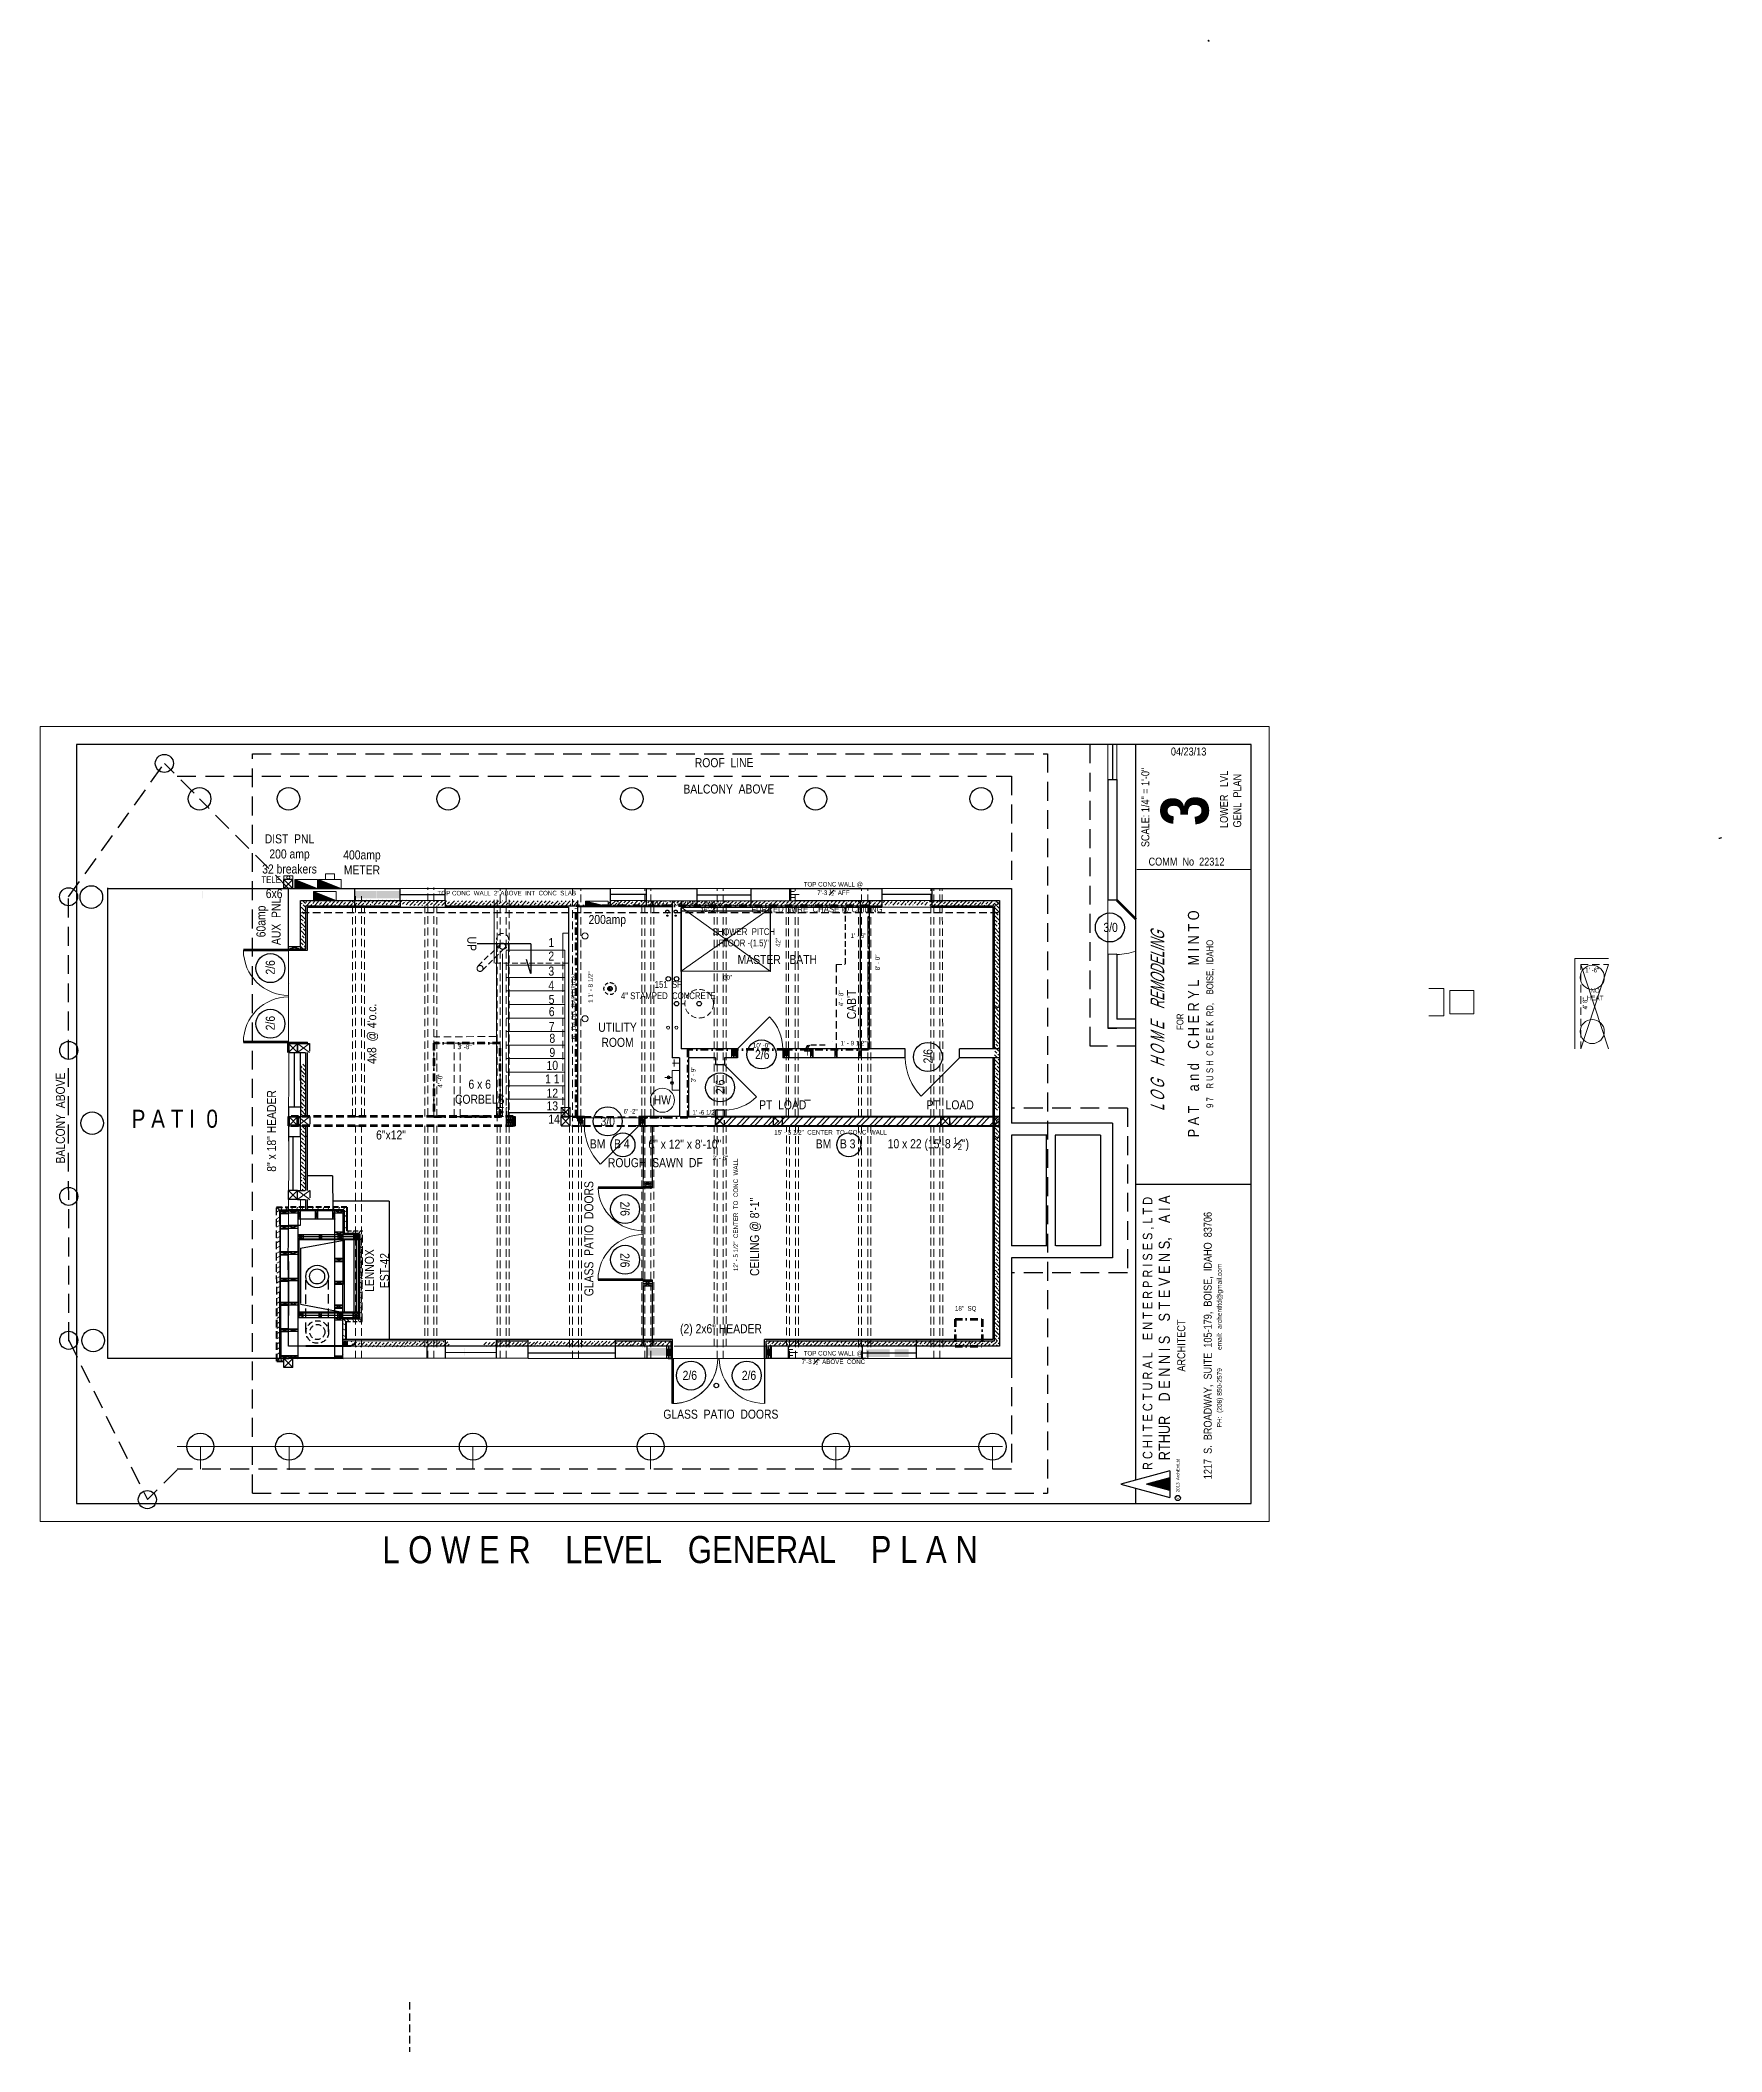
# Model space of a CAD drawing. Header units: inches. Extents: x -243 to 1653, y 5 to 1341.
# Drawn here: x -243 to 873, y 5 to 1341 of the extents above; entities that cross this region are included whole.
import ezdxf

# ---------------------------------------------------------------- set-up
doc = ezdxf.new("R2010")
doc.units = ezdxf.units.IN
doc.header["$MEASUREMENT"] = 0
for name, pattern in [('DASHDOT2', [0.5, 0.25, -0.125, 0, -0.125]), ('DOT', [0.25, 0, -0.25]), ('HIDDEN', [0.375, 0.25, -0.125])]:
    doc.linetypes.add(name, pattern=pattern)
for name, color, linetype, lineweight in [('CONCRETE', 7, 'Continuous', 25), ('DOORS', 7, 'Continuous', 60), ('DRIVEWAY', 7, 'DOT', 30), ('ELEC SYMBOLS', 7, 'Continuous', 20), ('EXISTING CEILING BEAMS', 255, 'HIDDEN', 20), ('FIREPLACE', 7, 'Continuous', 30), ('FLOOR BEAMS', 7, 'Continuous', 30), ('FOUNDATION', 7, 'Continuous', 30), ('MASONRY', 14, 'Continuous', 30), ('NEW  ROUIGH SAWN  BEAMS', 3, 'HIDDEN', 40), ('NEW FOOTING', 6, 'Continuous', 30), ('NEW FRAMING', 6, 'Continuous', 30), ('NEW FRAMMING', 6, 'Continuous', 30), ('PLUMBING', 5, 'Continuous', 20), ('ROOF', 7, 'HIDDEN', 30), ('ROOF FRAMING', 7, 'Continuous', 20), ('STAIRS', 7, 'Continuous', 20), ('WALL FRAMING', 7, 'Continuous', 30), ('WALLS', 7, 'Continuous', 30), ('WINDOWS', 5, 'Continuous', 30)]:
    doc.layers.add(name, color=color, linetype=linetype, lineweight=lineweight)
for name, color, linetype in [('LLPLUMBING', 102, 'Continuous'), ('SETBACK', 1, 'DASHDOT2'), ('TEXT', 7, 'Continuous'), ('TEXT80', 15, 'Continuous'), ('TITLE BLOCK', 7, 'Continuous'), ('TITLE_BLOCK', 250, 'Continuous')]:
    doc.layers.add(name, color=color, linetype=linetype)
doc.styles.add('ARCH ENT', font='technical.ttf', dxfattribs={"height": 2})
doc.styles.add('ARCHENT', font='technical.ttf', dxfattribs={"height": 6})
doc.styles.add('EXIST', font='romans.shx', dxfattribs={"width": 0.75, "oblique": 20, "height": 12})

msp = doc.modelspace()

# ---------------------------------------------------------------- texts
at = {"layer": 'FIREPLACE', "linetype": 'Continuous', "insert": (-19.6, 523.7), "char_height": 6, "width": 360.062, "attachment_point": 5, "rotation": 89.9672, "style": 'ARCHENT'}
msp.add_mtext('{\\C7;LENNOX\\PEST-42}', dxfattribs=at)
at = {"layer": 'FLOOR BEAMS', "color": 3, "insert": (-22.5, 680.9), "char_height": 6, "width": 360.062, "attachment_point": 5, "rotation": 90.0328, "style": 'ARCHENT'}
msp.add_mtext("{\\C7;4x8  @ 4'o.c.}", dxfattribs=at)
at = {"layer": 'NEW FOOTING', "char_height": 6, "width": 360.062, "attachment_point": 5, "rotation": 0.0328, "style": 'ARCHENT'}
for insert in [(249.8, 633.7), (361, 633.7)]:
    msp.add_mtext('PT  LOAD', dxfattribs=dict(at, insert=insert))
at = {"layer": 'PLUMBING', "color": 1, "width": 360.062, "attachment_point": 5, "style": 'ARCHENT'}
for s, insert, char_height, rotation in [('SHOWER  PITCH \\PFLOOR -(1.5)"', (223.9, 744.3), 4.5, 359.9672), ('\\A1;{\\C7;\\P}42"', (244.2, 741.6), 3, 90.0328), ('\\A1;{\\C7;\\P}60"', (213.2, 720.9), 3, 0.0328)]:
    msp.add_mtext(s, dxfattribs=dict(at, insert=insert, char_height=char_height, rotation=rotation))
at = {"layer": 'PLUMBING', "insert": (780, 701.1), "char_height": 3, "width": 360.062, "attachment_point": 5, "rotation": 90.0328, "style": 'ARCHENT'}
msp.add_mtext('\\A1;{\\C7;\\P\\C3;4\' 8"}', dxfattribs=at)
at = {"layer": 'TEXT80', "attachment_point": 5, "style": 'ARCHENT'}
for s, insert, char_height, width, rotation in [('{\\C7;ROOF  LINE}', (210.9, 860.9), 6, 360.062, 0.0328), ('{\\C7;BALCONY  ABOVE}', (214, 843.4), 6, 360.062, 0.0328), ('{\\C7;6x6}', (-87.9, 774), 6, 360.062, 0.0328), ("{\\C7;TOP CONC  WALL  2' ABOVE  INT  CONC  SLAB }", (66.6, 774.3), 3, 360.062, 0.0328), ('\\A1;{\\C7;TOP CONC WALL @\\P7\'-3 \\H0.7x;\\S1#2;\\H1.4286x;" AFF }', (283.4, 777.1), 3, 360.062, 0.0328), ('\\A1;{\\C7;\\P\\C1;3 1/2"  TO  CONC  WALL}', (185.4, 770.1), 3, 360.062, 0.0328), ('{\\C7;3/0}', (467.5, 751.5), 6, 360.062, 0.0328), ('{\\C7;UP}', (43.3, 740.7), 6, 360.062, 270.0328), ('{\\C7;2}', (96.1, 732.5), 6, 360.062, 0.0328), ('{\\C7;1}', (96.1, 741.5), 6, 360.062, 0.0328), ('{\\C7;3}', (96.1, 722.5), 6, 360.062, 0.0328), ('{\\C7;MASTER   BATH}', (246.2, 730.2), 6, 360.062, 0.0328), ('{\\C7;4}', (96.1, 713.1), 6, 360.062, 0.0328), ('{\\C1;151  SF\\P4" STAMPED  CONCRETE}', (173.8, 709.9), 4.5, 360.062, 0.0328), ('{\\C7;5}', (96.3, 703.7), 6, 360.062, 0.0328), ('{\\C7;6}', (96.4, 695.6), 6, 360.062, 0.0328), ('{\\C7;7}', (96.4, 685.8), 6, 360.062, 0.0328), ('{\\C7;UTILITY\\PROOM}', (140.1, 680.2), 6, 360.062, 0.0328), ('{\\C7;8}', (96.8, 677.9), 6, 360.062, 0.0328), ('{\\C7;9}', (96.8, 668.5), 6, 360.062, 0.0328), ('{\\C7;2/6}', (236.2, 667.1), 6, 360.062, 0.0328), ('{\\C7;2/6}', (346.3, 666), 6, 360.062, 90.0328), ('{\\C7;10}', (96.8, 659.9), 6, 360.062, 0.0328), ('{\\C7;8" x 18" HEADER}', (-89.6, 616.4), 6, 360.062, 90.0328), ('{\\C7;1 1}', (96.8, 651), 6, 360.062, 0.0328), ('{\\C7;12}', (96.8, 641.5), 6, 360.062, 0.0328), ('{\\C7;P A T I  0}', (-153.9, 624.4), 12, 360.062, 0.0328), ('{\\C7;13}', (96.8, 633), 6, 360.062, 0.0328), ('{\\C3;HW}', (169.9, 637), 6, 360.062, 0.0328), ('{\\C7;6"x12"}', (-10.3, 613.7), 6, 360.062, 0.0328), ('{\\C7;14}', (98, 624.3), 6, 360.062, 0.0328), ('\\A1;{\\C7;TOP CONC WALL @\\P7\'-3 \\H0.7x;\\S1#2;\\H1.4286x;" ABOVE  CONC}', (283.4, 465.7), 3, 360.062, 0.0328), ('{\\C7;   L O W E R    LEVEL   GENERAL    P L A N}', (173, 338.3), 18, 477.423, 0.0328)]:
    msp.add_mtext(s, dxfattribs=dict(at, insert=insert, char_height=char_height, width=width, rotation=rotation))
at = {"layer": 'TEXT80', "color": 3, "width": 360.062, "attachment_point": 5, "style": 'ARCHENT'}
for s, insert, char_height, rotation in [('{\\C7;DIST  PNL\\P200 amp\\P32 breakers}', (-77.7, 800.3), 6, 0.0328), ('{\\C7;400amp\\PMETER}', (-29.6, 794.7), 6, 0.0328), ('{\\C7;60amp\\PAUX  PNL}', (-91.6, 755.5), 6, 90.0328), ('\\A1;{\\C7;\\P}1\' -6"', (787.3, 725.7), 3, 0.0328), ("{\\C7;CAB'T}", (295.5, 700.4), 6, 90.0328), ('\\A1;{\\C7;\\P}NO\\PHEAT', (789.2, 709.7), 3, 0.0328), ('{\\C7;BALCONY  ABOVE}', (-229.8, 625), 6, 90.0328), ('BM   B 4', (134.9, 607.8), 6, 0.0328), ('6" x 12" x 8\'-10"', (184.8, 607.6), 6, 0.0328), ('ROUGH  SAWN  DF', (165.2, 595.3), 6, 0.0328), ('{\\C7;CEILING @ 8\'-1"}', (231.7, 546.1), 6, 90.0328), ('{\\C7;GLASS  PATIO  DOORS}', (208.7, 428.3), 6, 0.0328)]:
    msp.add_mtext(s, dxfattribs=dict(at, insert=insert, char_height=char_height, rotation=rotation))
at = {"layer": 'TEXT80', "color": 7, "attachment_point": 5, "rotation": 0.0328, "style": 'ARCHENT'}
for s, insert, char_height, width in [('TELE', (-89.9, 783.2), 4.5, 270.047), ('FURRED  WIRE  CHASE @ CEILING', (272.5, 763.3), 4.5, 270.047), ('{\\C6;200amp}', (133.3, 755.9), 6, 360.062), ('\\A1;\\P1\' - 3"', (300.1, 748.6), 3, 360.062), ('\\A1;\\PT', (266.3, 670.4), 3, 360.062), ('\\A1;\\P1\' - 9 1/2"', (296.8, 677.2), 3, 360.062), ('BM   B 3', (284.9, 607.8), 6, 360.062), ('\\A1;10 x 22 (15\'-8 {\\H0.7x;\\S1#2;\\H1.4286x;")}', (346.5, 607.6), 6, 360.062)]:
    msp.add_mtext(s, dxfattribs=dict(at, insert=insert, char_height=char_height, width=width))
at = {"layer": 'TEXT80', "color": 1, "char_height": 3, "width": 360.062, "attachment_point": 5, "style": 'ARCHENT'}
for s, insert, rotation in [('\\A1;{\\C7;\\P}16\'-2"', (200.5, 765.7), 0.0328), ('\\A1;{\\C7;\\P}8\' - 0" ', (310.3, 728.3), 90.0328), ('\\A1;{\\C7;\\P}1 1\' - 8 1/2"', (119.7, 711.9), 90.0328), ('\\A1;{\\C7;\\P4\' - 8" }', (286, 704.4), 90.0328), ('\\A1;{\\C7;\\P}3\' -8"', (38.5, 674.7), 0.0328), ('\\A1;{\\C7;\\P}10\' -0"', (235.8, 675.7), 0.0328), ('\\A1;{\\C7;\\P}3\' - 9"', (187.9, 653.9), 90.0328), ('\\A1;{\\C7;\\P}4\' -0"', (19.8, 649.8), 90.0328), ('\\A1;{\\C7;\\P}6\' -2"', (148.8, 631.9), 0.0328), ('\\A1;{\\C5;\\P15\' - 5 1/2"  CENTER  TO  CONC  WALL}', (281.5, 618), 0.0328), ('\\A1;{\\C5;\\P12\' - 5 1/2"  CENTER  TO  CONC  WALL}', (216.1, 560.7), 90.0328), ('\\A1;{\\C7;\\P}18"  SQ', (371.3, 500.7), 0.0328)]:
    msp.add_mtext(s, dxfattribs=dict(at, insert=insert, rotation=rotation))
at = {"layer": 'TEXT80', "color": 6, "width": 360.062, "attachment_point": 5, "style": 'ARCHENT'}
for s, insert, char_height, rotation in [('2/6', (-90.4, 725), 6, 89.9672), ('\\A1;6"  D-LOG  PARTITION', (110.9, 698.9), 3, 90.0328), ('2/6', (-90.4, 688), 6, 89.9672), ('6 x 6\\PCORBELS', (48.6, 642.4), 6, 359.9672), ('2/6', (208.3, 645.7), 6, 90.0328), ('3/0', (133.6, 622.8), 6, 359.9672), ('{\\C7;GLASS  PATIO  DOORS}', (121.1, 544.9), 6, 90.0328), ('2/6', (145, 564.7), 6, 269.9672), ('2/6', (145, 530.5), 6, 269.9672), ('{\\C3;\\P}(2) 2x6" HEADER', (208.8, 489.2), 6, 0.0328), ('2/6', (188.1, 454.1), 6, 0.0328), ('2/6', (227.4, 454.1), 6, 0.0328)]:
    msp.add_mtext(s, dxfattribs=dict(at, insert=insert, char_height=char_height, rotation=rotation))
at = {"layer": 'TEXT80', "color": 4, "char_height": 3, "width": 360.062, "attachment_point": 5, "rotation": 0.0328, "style": 'ARCHENT'}
for s, insert in [('\\A1;{\\C7;\\P}1\' -6 1/2"', (197.9, 631.2)), ('\\A1;{\\C7;\\P}3\' - 6"', (208.4, 601))]:
    msp.add_mtext(s, dxfattribs=dict(at, insert=insert))
at = {"layer": 'TITLE BLOCK', "color": 7, "linetype": 'Continuous', "lineweight": 30, "ltscale": 0.5, "char_height": 5.276, "attachment_point": 5, "style": 'ARCH ENT'}
for s, insert in [('\\A1;04/23/13', (519.3, 868.3)), ('COMM  No  22312', (517.9, 795.2))]:
    msp.add_mtext(s, dxfattribs=dict(at, insert=insert))
at = {"layer": 'TITLE BLOCK', "color": 7, "linetype": 'Continuous', "lineweight": 30, "ltscale": 0.5, "rotation": 90, "style": 'ARCH ENT'}
for s, insert, char_height, attachment_point in [('SCALE: 1/4" = 1\'-0"  ', (490.6, 831.2), 5.276, 5), (' LOWER   LVL  \\PGENL  PLAN', (547.2, 835.7), 5.276, 5), ('{\\fTechnical|b1|i0|c0|p34;3}', (500.8, 829.2), 31.653, 2), ('\\P{\\H0.3769x;  FOR\\P\\H1.644x;P A T    a n d    C H E R Y L    M I N T O\\P\\H0.6083x;9 7    R U S H  C R E E K  RD,    BOISE,  IDAHO}', (514, 687.5), 11.901, 5), ('        R C H I T E C T U R A L    E N T E R P R I S E S , L T D\\P{\\H1.167x;          RTHUR    D E N N I S    S T E V E N S,    A I A\\P\\H0.7145x;ARCHITECT\\P\\P1217  S.  BROADWAY,  SUITE  105-179,  BOISE,  IDAHO  83706\\P\\H0.5999x;PH:  (208) 850-2579          email:  archentltd@gmail.com}', (488.9, 473.9), 6.331, 2)]:
    msp.add_mtext(s, dxfattribs=dict(at, insert=insert, char_height=char_height, attachment_point=attachment_point))
at = {"layer": 'TITLE BLOCK', "color": 7, "linetype": 'Continuous', "lineweight": 9, "ltscale": 50, "insert": (494.1, 689.4), "char_height": 9, "width": 201.5, "attachment_point": 2, "rotation": 90, "style": 'EXIST'}
msp.add_mtext('{\\fTechnical|b0|i0|c0|p34;L O G    H O M E    REMODELING}', dxfattribs=at)
at = {"layer": 'TITLE BLOCK', "color": 7, "linetype": 'HIDDEN', "insert": (511.1, 372.1), "char_height": 2.098, "width": 29.5, "attachment_point": 1, "rotation": 90, "style": 'ARCHENT'}
msp.add_mtext('C   2013  ArchEntLtd', dxfattribs=at)

# ---------------------------------------------------------------- blocks, each defined once
blk = doc.blocks.new('A$C4B672F97')
at = {"layer": 'STAIRS', "color": 7, "linetype": 'HIDDEN', "lineweight": 9, "ltscale": 15}
for p, q in [((-3.1, 2.5), (-18, -12.3)), ((-0.3, -0.3), (-15.2, -15.2))]:
    blk.add_line(p, q, dxfattribs=at)
at = {"layer": 'STAIRS', "linetype": 'DASHDOT2', "lineweight": 9, "ltscale": 150}
for centre in [(-1.7, 1.1), (-16.6, -13.7)]:
    blk.add_circle(centre, 2, dxfattribs=at)
at = {"layer": 'STAIRS', "color": 7, "linetype": 'HIDDEN', "lineweight": 9, "ltscale": 15}
for centre, start, end in [((-1.7, 5.6), 0, 180), ((-1.7, 3.1), 180, 0)]:
    blk.add_arc(centre, 4, start, end, dxfattribs=at)

# ---------------------------------------------------------------- hatches: boundary and pattern name
at = {"layer": 'ELEC SYMBOLS', "linetype": 'Continuous', "lineweight": 20, "ltscale": 20}
for color, points in [(7, [(-74.2, 783.3), (-74.2, 777.4), (-59.2, 777.4)]), (7, [(-46.8, 769.4), (-61.8, 775.3), (-61.8, 769.4)]), (7, [(-58.4, 783.3), (-58.4, 777.4), (-43.4, 777.4)]), (6, [(118.9, 768.9), (118.9, 765.4), (133.9, 765.4)])]:
    msp.add_hatch(color=color, dxfattribs=at).paths.add_polyline_path(points)
at = {"layer": 'NEW  ROUIGH SAWN  BEAMS', "linetype": 'Continuous', "lineweight": 9, "ltscale": 0.001}
h = msp.add_hatch(dxfattribs=at)
h.set_pattern_fill('STEEL', scale=50, style=0)
h.set_pattern_definition([(45, (0.0474, -0.015), (-4.41942, 4.41942), []), (45, (0.0474, 3.11), (-4.41942, 4.41942), [])])
h.paths.add_polyline_path([(393.7, 625.9), (205.2, 625.9), (205.2, 619.9), (210.7, 619.9), (210.7, 619.9), (393.7, 619.9)])
at = {"layer": 'NEW FOOTING', "linetype": 'Continuous', "lineweight": 9, "ltscale": 25}
h = msp.add_hatch(dxfattribs=at)
h.set_pattern_fill('ANSI33', color=256, scale=15, angle=90, style=0)
h.set_pattern_definition([(135, (1196.1344, -4202.763), (-2.6516504, -2.6516504), []), (135, (1196.1344, -4200.1112), (-2.6516504, -2.6516504), [1.875, -0.9375])])
h.paths.add_polyline_path([(-70, 737.4), (-67, 737.4), (-67, 769.3), (-70, 769.3)])
h = msp.add_hatch(dxfattribs=at)
h.set_pattern_fill('ANSI33', color=256, scale=15, style=0)
h.set_pattern_definition([(45, (-5004.9994, -497.4128), (-2.6516504, 2.6516504), []), (45, (-5002.3477, -497.4128), (-2.6516504, 2.6516504), [1.875, -0.9375])])
h.paths.add_polyline_path([(-67, 768.7), (-67, 765.7), (-33, 765.7), (-33, 768.7)])
h = msp.add_hatch(dxfattribs=at)
h.set_pattern_fill('ANSI33', color=256, scale=15, style=0)
h.set_pattern_definition([(45, (-4970.465, -496.5565), (-2.6516504, 2.6516504), []), (45, (-4967.8133, -496.5565), (-2.6516504, 2.6516504), [1.875, -0.9375])])
h.paths.add_polyline_path([(-32.4, 769.6), (-32.4, 766.6), (1.6, 766.6), (1.6, 769.6)])
h = msp.add_hatch(dxfattribs=at)
h.set_pattern_fill('ANSI33', color=256, scale=15, style=0)
h.set_pattern_definition([(45, (-4936.102, -497.0703), (-2.6516504, 2.6516504), []), (45, (-4933.4503, -497.0703), (-2.6516504, 2.6516504), [1.875, -0.9375])])
h.paths.add_polyline_path([(1.9, 769.1), (1.9, 766.1), (35.9, 766.1), (35.9, 769.1)])
h = msp.add_hatch(dxfattribs=at)
h.set_pattern_fill('ANSI33', color=256, scale=15, style=0)
h.set_pattern_definition([(45, (-4901.6196, -496.9874), (-2.6516504, 2.6516504), []), (45, (-4898.968, -496.9874), (-2.6516504, 2.6516504), [1.875, -0.9375])])
h.paths.add_polyline_path([(36.4, 769.2), (36.4, 766.2), (70.4, 766.2), (70.4, 769.2)])
h = msp.add_hatch(dxfattribs=at)
h.set_pattern_fill('ANSI33', color=256, scale=15, style=0)
h.set_pattern_definition([(45, (-4867.2175, -496.997), (-2.6516504, 2.6516504), []), (45, (-4864.5658, -496.997), (-2.6516504, 2.6516504), [1.875, -0.9375])])
h.paths.add_polyline_path([(70.8, 769.2), (70.8, 766.2), (104.8, 766.2), (104.8, 769.2)])
h = msp.add_hatch(dxfattribs=at)
h.set_pattern_fill('ANSI33', color=256, scale=15, style=0)
h.set_pattern_definition([(45, (-4832.683, -496.997), (-2.6516504, 2.6516504), []), (45, (-4830.0314, -496.997), (-2.6516504, 2.6516504), [1.875, -0.9375])])
h.paths.add_polyline_path([(114.2, 766.2), (114.2, 769.2), (105.3, 769.2), (105.3, 766.2)])
h = msp.add_hatch(dxfattribs=at)
h.set_pattern_fill('ANSI33', color=256, scale=15, style=0)
h.set_pattern_definition([(45, (-4804.9366, -493.893), (-2.6516504, 2.6516504), []), (45, (-4802.285, -493.893), (-2.6516504, 2.6516504), [1.875, -0.9375])])
h.paths.add_polyline_path([(133.9, 769.3), (133.9, 766.3), (140.8, 766.3), (140.8, 769.3)])
h = msp.add_hatch(dxfattribs=at)
h.set_pattern_fill('ANSI33', color=256, scale=15, style=0)
h.set_pattern_definition([(45, (-4798.455, -497.029), (-2.6516504, 2.6516504), []), (45, (-4795.8032, -497.029), (-2.6516504, 2.6516504), [1.875, -0.9375])])
h.paths.add_polyline_path([(139.6, 769.1), (139.6, 766.1), (173.6, 766.1), (173.6, 769.1)])
h = msp.add_hatch(dxfattribs=at)
h.set_pattern_fill('ANSI33', color=256, scale=15, style=0)
h.set_pattern_definition([(45, (-4763.2696, -497.0833), (-2.6516504, 2.6516504), []), (45, (-4760.618, -497.0833), (-2.6516504, 2.6516504), [1.875, -0.9375])])
h.paths.add_polyline_path([(174.7, 769.1), (174.7, 766.1), (208.7, 766.1), (208.7, 769.1)])
h = msp.add_hatch(dxfattribs=at)
h.set_pattern_fill('ANSI33', color=256, scale=15, style=0)
h.set_pattern_definition([(45, (-4729.5574, -496.8614), (-2.6516504, 2.6516504), []), (45, (-4726.9058, -496.8614), (-2.6516504, 2.6516504), [1.875, -0.9375])])
h.paths.add_polyline_path([(208.5, 769.3), (208.5, 766.3), (242.5, 766.3), (242.5, 769.3)])
h = msp.add_hatch(dxfattribs=at)
h.set_pattern_fill('ANSI33', color=256, scale=15, style=0)
h.set_pattern_definition([(45, (-4695.075, -496.7786), (-2.6516504, 2.6516504), []), (45, (-4692.4235, -496.7786), (-2.6516504, 2.6516504), [1.875, -0.9375])])
h.paths.add_polyline_path([(242.9, 769.4), (242.9, 766.4), (276.9, 766.4), (276.9, 769.4)])
h = msp.add_hatch(dxfattribs=at)
h.set_pattern_fill('ANSI33', color=256, scale=15, style=0)
h.set_pattern_definition([(45, (-4660.673, -496.7882), (-2.6516504, 2.6516504), []), (45, (-4658.0213, -496.7882), (-2.6516504, 2.6516504), [1.875, -0.9375])])
h.paths.add_polyline_path([(277.3, 769.4), (277.3, 766.4), (311.3, 766.4), (311.3, 769.4)])
h = msp.add_hatch(dxfattribs=at)
h.set_pattern_fill('ANSI33', color=256, scale=15, style=0)
h.set_pattern_definition([(45, (-4626.1386, -496.7882), (-2.6516504, 2.6516504), []), (45, (-4623.487, -496.7882), (-2.6516504, 2.6516504), [1.875, -0.9375])])
h.paths.add_polyline_path([(311.9, 769.4), (311.9, 766.4), (345.9, 766.4), (345.9, 769.4)])
h = msp.add_hatch(dxfattribs=at)
h.set_pattern_fill('ANSI33', color=256, scale=15, style=0)
h.set_pattern_definition([(45, (-4590.759, -496.939), (-2.6516504, 2.6516504), []), (45, (-4588.1074, -496.939), (-2.6516504, 2.6516504), [1.875, -0.9375])])
h.paths.add_polyline_path([(347.3, 769.2), (347.3, 766.2), (381.3, 766.2), (381.3, 769.2)])
h = msp.add_hatch(dxfattribs=at)
h.set_pattern_fill('ANSI33', color=256, scale=15, angle=180, style=0)
h.set_pattern_definition([(225, (5353.7628, 2031.9067), (2.6516504, -2.6516504), []), (225, (5351.111, 2031.9067), (2.6516504, -2.6516504), [1.875, -0.9375])])
h.paths.add_polyline_path([(393.7, 765.7), (393.7, 768.7), (381.7, 768.7), (381.7, 765.7)])
h = msp.add_hatch(dxfattribs=at)
h.set_pattern_fill('ANSI33', color=256, scale=15, angle=270, style=0)
h.set_pattern_definition([(315, (-872.744, 5724.277), (2.6516504, 2.6516504), []), (315, (-872.744, 5721.6255), (2.6516504, 2.6516504), [1.875, -0.9375])])
h.paths.add_polyline_path([(393.4, 769.4), (390.4, 769.4), (390.4, 752.3), (393.4, 752.3)])
h = msp.add_hatch(dxfattribs=at)
h.set_pattern_fill('ANSI33', color=256, scale=15, angle=270, style=0)
h.set_pattern_definition([(315, (-872.5216, 5689.311), (2.6516504, 2.6516504), []), (315, (-872.5216, 5686.659), (2.6516504, 2.6516504), [1.875, -0.9375])])
h.paths.add_polyline_path([(393.6, 751.3), (390.6, 751.3), (390.6, 717.3), (393.6, 717.3)])
h = msp.add_hatch(dxfattribs=at)
h.set_pattern_fill('ANSI33', color=256, scale=15, angle=270, style=0)
h.set_pattern_definition([(315, (-872.3917, 5669.9312), (2.6516504, 2.6516504), []), (315, (-872.3917, 5667.2796), (2.6516504, 2.6516504), [1.875, -0.9375])])
h.paths.add_polyline_path([(393.8, 717.5), (390.8, 717.5), (390.8, 697.9), (393.8, 697.9)])
h = msp.add_hatch(dxfattribs=at)
h.set_pattern_fill('ANSI33', color=256, scale=15, angle=270, style=0)
h.set_pattern_definition([(315, (-872.877, 5637.1454), (2.6516504, 2.6516504), []), (315, (-872.877, 5634.4938), (2.6516504, 2.6516504), [1.875, -0.9375])])
h.paths.add_polyline_path([(393.3, 699.1), (390.3, 699.1), (390.3, 665.1), (393.3, 665.1)])
h = msp.add_hatch(dxfattribs=at)
h.set_pattern_fill('ANSI33', color=256, scale=15, angle=90, style=0)
h.set_pattern_definition([(135, (1196.1232, -4311.221), (-2.6516504, -2.6516504), []), (135, (1196.1232, -4308.5695), (-2.6516504, -2.6516504), [1.875, -0.9375])])
h.paths.add_polyline_path([(-70, 626.8), (-67, 626.8), (-67, 660.8), (-70, 660.8)])
h = msp.add_hatch(dxfattribs=at)
h.set_pattern_fill('ANSI33', color=256, scale=15, angle=270, style=0)
h.set_pattern_definition([(315, (-872.6546, 5602.179), (2.6516504, 2.6516504), []), (315, (-872.6546, 5599.5275), (2.6516504, 2.6516504), [1.875, -0.9375])])
h.paths.add_polyline_path([(393.5, 664.2), (390.5, 664.2), (390.5, 630.2), (393.5, 630.2)])
h = msp.add_hatch(dxfattribs=at)
h.set_pattern_fill('ANSI33', color=256, scale=15, angle=90, style=0)
h.set_pattern_definition([(135, (1195.858, -4352.691), (-2.6516504, -2.6516504), []), (135, (1195.858, -4350.0393), (-2.6516504, -2.6516504), [1.875, -0.9375])])
h.paths.add_polyline_path([(-70.3, 585.3), (-67.3, 585.3), (-67.3, 619.3), (-70.3, 619.3)])
h = msp.add_hatch(dxfattribs=at)
h.set_pattern_fill('ANSI33', color=256, scale=15, angle=270, style=0)
h.set_pattern_definition([(315, (-872.5133, 5583.264), (2.6516504, 2.6516504), []), (315, (-872.5133, 5580.6125), (2.6516504, 2.6516504), [1.875, -0.9375])])
h.paths.add_polyline_path([(393.6, 619.9), (390.6, 619.9), (390.6, 611.2), (393.6, 611.2)])
h = msp.add_hatch(dxfattribs=at)
h.set_pattern_fill('ANSI33', color=256, scale=15, angle=270, style=0)
h.set_pattern_definition([(315, (-872.9986, 5550.4783), (2.6516504, 2.6516504), []), (315, (-872.9986, 5547.8267), (2.6516504, 2.6516504), [1.875, -0.9375])])
h.paths.add_polyline_path([(393.2, 612.5), (390.2, 612.5), (390.2, 578.5), (393.2, 578.5)])
h = msp.add_hatch(dxfattribs=at)
h.set_pattern_fill('ANSI33', color=256, scale=15, angle=90, style=0)
h.set_pattern_definition([(135, (1196.2387, -4386.7756), (-2.6516504, -2.6516504), []), (135, (1196.2387, -4384.124), (-2.6516504, -2.6516504), [1.875, -0.9375])])
h.paths.add_polyline_path([(-69.9, 576.9), (-66.9, 576.9), (-66.9, 585.2), (-69.9, 585.2)])
h = msp.add_hatch(dxfattribs=at)
h.set_pattern_fill('ANSI33', color=256, scale=15, angle=270, style=0)
h.set_pattern_definition([(315, (-872.7763, 5515.512), (2.6516504, 2.6516504), []), (315, (-872.7763, 5512.8603), (2.6516504, 2.6516504), [1.875, -0.9375])])
h.paths.add_polyline_path([(393.4, 577.5), (390.4, 577.5), (390.4, 543.5), (393.4, 543.5)])
h = msp.add_hatch(dxfattribs=at)
h.set_pattern_fill('ANSI33', color=256, scale=15, angle=270, style=0)
h.set_pattern_definition([(315, (-872.3228, 5483.3794), (2.6516504, 2.6516504), []), (315, (-872.3228, 5480.7278), (2.6516504, 2.6516504), [1.875, -0.9375])])
h.paths.add_polyline_path([(393.8, 545.4), (390.8, 545.4), (390.8, 511.4), (393.8, 511.4)])
h = msp.add_hatch(dxfattribs=at)
h.set_pattern_fill('ANSI33', color=256, scale=15, angle=270, style=0)
h.set_pattern_definition([(315, (-872.5984, 5448.9106), (2.6516504, 2.6516504), []), (315, (-872.5984, 5446.259), (2.6516504, 2.6516504), [1.875, -0.9375])])
h.paths.add_polyline_path([(393.6, 510.9), (390.6, 510.9), (390.6, 476.9), (393.6, 476.9)])
h = msp.add_hatch(dxfattribs=at)
h.set_pattern_fill('ANSI33', color=256, scale=15, angle=180, style=0)
h.set_pattern_definition([(225, (5023.3364, 1739.3798), (2.6516504, -2.6516504), []), (225, (5020.6848, 1739.3798), (2.6516504, -2.6516504), [1.875, -0.9375])])
h.paths.add_polyline_path([(85.3, 473.2), (85.3, 476.2), (51.3, 476.2), (51.3, 473.2)])
h = msp.add_hatch(dxfattribs=at)
h.set_pattern_fill('ANSI33', color=256, scale=15, angle=180, style=0)
h.set_pattern_definition([(225, (5057.322, 1739.7155), (2.6516504, -2.6516504), []), (225, (5054.6703, 1739.7155), (2.6516504, -2.6516504), [1.875, -0.9375])])
h.paths.add_polyline_path([(115.1, 473.6), (115.1, 476.6), (85.3, 476.6), (85.3, 473.6)])
h = msp.add_hatch(dxfattribs=at)
h.set_pattern_fill('ANSI33', color=256, scale=15, angle=180, style=0)
h.set_pattern_definition([(225, (5087.2428, 1740.1), (2.6516504, -2.6516504), []), (225, (5084.591, 1740.1), (2.6516504, -2.6516504), [1.875, -0.9375])])
h.paths.add_polyline_path([(149.2, 473.9), (149.2, 476.9), (115.2, 476.9), (115.2, 473.9)])
h = msp.add_hatch(dxfattribs=at)
h.set_pattern_fill('ANSI33', color=256, scale=15, style=0)
h.set_pattern_definition([(45, (-4785.804, -786.3637), (-2.6516504, 2.6516504), []), (45, (-4783.1524, -786.3637), (-2.6516504, 2.6516504), [1.875, -0.9375])])
h.paths.add_polyline_path([(160, 473.8), (160, 476.8), (149.2, 476.8), (149.2, 473.8)])
h = msp.add_hatch(dxfattribs=at)
h.set_pattern_fill('ANSI33', color=256, scale=15, style=0)
h.set_pattern_definition([(45, (-4773.907, -786.2443), (-2.6516504, 2.6516504), []), (45, (-4771.2555, -786.2443), (-2.6516504, 2.6516504), [1.875, -0.9375])])
h.paths.add_polyline_path([(171.9, 473.9), (171.9, 476.9), (161.1, 476.9), (161.1, 473.9)])
h = msp.add_hatch(dxfattribs=at)
h.set_pattern_fill('ANSI33', color=256, scale=15, style=0)
h.set_pattern_definition([(45, (-4763.1874, -786.5375), (-2.6516504, 2.6516504), []), (45, (-4760.5357, -786.5375), (-2.6516504, 2.6516504), [1.875, -0.9375])])
h.paths.add_polyline_path([(176.7, 473.6), (176.7, 476.6), (171.8, 476.6), (171.8, 473.6)])
h = msp.add_hatch(dxfattribs=at)
h.set_pattern_fill('ANSI33', color=256, scale=15, angle=180, style=0)
h.set_pattern_definition([(225, (5211.7687, 1739.9265), (2.6516504, -2.6516504), []), (225, (5209.117, 1739.9265), (2.6516504, -2.6516504), [1.875, -0.9375])])
h.paths.add_polyline_path([(273.8, 473.8), (273.8, 476.8), (239.8, 476.8), (239.8, 473.8)])
h = msp.add_hatch(dxfattribs=at)
h.set_pattern_fill('ANSI33', color=256, scale=15, angle=180, style=0)
h.set_pattern_definition([(225, (5246.2374, 1739.651), (2.6516504, -2.6516504), []), (225, (5243.5858, 1739.651), (2.6516504, -2.6516504), [1.875, -0.9375])])
h.paths.add_polyline_path([(308.2, 473.5), (308.2, 476.5), (274.2, 476.5), (274.2, 473.5)])
h = msp.add_hatch(dxfattribs=at)
h.set_pattern_fill('ANSI33', color=256, scale=15, angle=180, style=0)
h.set_pattern_definition([(225, (5278.029, 1739.5966), (2.6516504, -2.6516504), []), (225, (5275.3775, 1739.5966), (2.6516504, -2.6516504), [1.875, -0.9375])])
h.paths.add_polyline_path([(340, 473.4), (340, 476.4), (306, 476.4), (306, 473.4)])
h = msp.add_hatch(dxfattribs=at)
h.set_pattern_fill('ANSI33', color=256, scale=15, angle=180, style=0)
h.set_pattern_definition([(225, (5312.8507, 1739.9528), (2.6516504, -2.6516504), []), (225, (5310.199, 1739.9528), (2.6516504, -2.6516504), [1.875, -0.9375])])
h.paths.add_polyline_path([(374.8, 473.8), (374.8, 476.8), (340.8, 476.8), (340.8, 473.8)])
h = msp.add_hatch(dxfattribs=at)
h.set_pattern_fill('ANSI33', color=256, scale=15, angle=180, style=0)
h.set_pattern_definition([(225, (5346.122, 1739.8414), (2.6516504, -2.6516504), []), (225, (5343.4705, 1739.8414), (2.6516504, -2.6516504), [1.875, -0.9375])])
h.paths.add_polyline_path([(393.7, 473.7), (393.7, 476.7), (374.1, 476.7), (374.1, 473.7)])
at = {"layer": 'NEW FRAMMING', "ltscale": 25}
h = msp.add_hatch(dxfattribs=at)
h.set_pattern_fill('ANSI33', color=256, scale=15, angle=180, style=0)
h.set_pattern_definition([(225, (4907.3454, 1739.959), (2.6516504, -2.6516504), []), (225, (4904.6938, 1739.959), (2.6516504, -2.6516504), [1.875, -0.9375])])
h.paths.add_polyline_path([(-36.8, 476.8), (-36.8, 473.8), (-35.3, 473.8), (-35.3, 476.8)])
h = msp.add_hatch(dxfattribs=at)
h.set_pattern_fill('ANSI33', color=256, scale=15, angle=180, style=0)
h.set_pattern_definition([(225, (4937.011, 1739.243), (2.6516504, -2.6516504), []), (225, (4934.3594, 1739.243), (2.6516504, -2.6516504), [1.875, -0.9375])])
h.paths.add_polyline_path([(-1, 473.1), (-1, 476.1), (-35, 476.1), (-35, 473.1)])
h = msp.add_hatch(dxfattribs=at)
h.set_pattern_fill('ANSI33', color=256, scale=15, angle=180, style=0)
h.set_pattern_definition([(225, (4970.9965, 1739.5786), (2.6516504, -2.6516504), []), (225, (4968.345, 1739.5786), (2.6516504, -2.6516504), [1.875, -0.9375])])
h.paths.add_polyline_path([(28.7, 473.4), (28.7, 476.4), (-1, 476.4), (-1, 473.4)])
at = {"layer": 'TITLE_BLOCK', "linetype": 'Continuous', "ltscale": 0.5}
msp.add_hatch(color=1, dxfattribs=at).paths.add_polyline_path([(506.9, 386.1), (491.3, 381.8), (506.9, 377.6)])
at = {"layer": 'WALLS', "linetype": 'Continuous', "lineweight": 20, "ltscale": 20}
h = msp.add_hatch(dxfattribs=at)
h.set_pattern_fill('ZIGZAG', color=6, scale=10, style=0)
h.set_pattern_definition([(360, (-313.4814, 5.9303), (1.25, 1.25), [1.25, -1.25]), (90, (-312.2314, 5.9303), (-1.25, 1.25), [1.25, -1.25])])
h.paths.add_polyline_path([(-155.8, 775.8), (-155.8, 770.8), (-155.8, 770.8), (-155.8, 775.8)])
h.paths.add_polyline_path([(-34.3, 775.8), (-34.3, 770.8), (-19.8, 770.8), (-19.8, 775.8)])
h = msp.add_hatch(dxfattribs=at)
h.set_pattern_fill('ZIGZAG', color=6, scale=10, style=0)
h.set_pattern_definition([(360, (-293.2991, 5.9303), (1.25, 1.25), [1.25, -1.25]), (90, (-292.0491, 5.9303), (-1.25, 1.25), [1.25, -1.25])])
h.paths.add_polyline_path([(-135.7, 775.8), (-135.7, 770.8), (-135.6, 770.8), (-135.6, 775.8)])
h.paths.add_polyline_path([(-10.3, 770.8), (-10.3, 775.8), (-19.6, 775.8), (-19.6, 770.8)])
h = msp.add_hatch(dxfattribs=at)
h.set_pattern_fill('ZIGZAG', color=6, scale=10, style=0)
h.set_pattern_definition([(360, (-290.6515, 5.9363), (1.25, 1.25), [1.25, -1.25]), (90, (-289.4015, 5.9363), (-1.25, 1.25), [1.25, -1.25])])
h.paths.add_polyline_path([(-133, 775.8), (-133, 770.8), (-133, 770.8), (-133, 775.8)])
h.paths.add_polyline_path([(-4.3, 770.8), (-4.3, 775.8), (-11.6, 775.8), (-11.6, 770.8)])
h = msp.add_hatch(dxfattribs=at)
h.set_pattern_fill('ZIGZAG', color=6, scale=10, style=0)
h.set_pattern_definition([(360, (-119.191, -297.7499), (1.25, 1.25), [1.25, -1.25]), (90, (-117.941, -297.7499), (-1.25, 1.25), [1.25, -1.25])])
h.paths.add_polyline_path([(38.4, 472.2), (38.4, 467.2), (38.5, 467.2), (38.5, 472.2)])
h.paths.add_polyline_path([(173.2, 467.1), (173.2, 472.2), (159.8, 472.2), (159.8, 467.1)])
h = msp.add_hatch(dxfattribs=at)
h.set_pattern_fill('ZIGZAG', color=6, scale=10, style=0)
h.set_pattern_definition([(360, (27.2499, -298.5534), (1.25, 1.25), [1.25, -1.25]), (90, (28.4999, -298.5534), (-1.25, 1.25), [1.25, -1.25])])
h.paths.add_polyline_path([(184.9, 471.4), (184.9, 466.4), (184.9, 466.4), (184.9, 471.4)])
h.paths.add_polyline_path([(305, 471.3), (305, 466.3), (320.9, 466.3), (320.9, 471.3)])
h = msp.add_hatch(dxfattribs=at)
h.set_pattern_fill('ZIGZAG', color=6, scale=10, style=0)
h.set_pattern_definition([(360, (50.4277, -298.5534), (1.25, 1.25), [1.25, -1.25]), (90, (51.6777, -298.5534), (-1.25, 1.25), [1.25, -1.25])])
h.paths.add_polyline_path([(208.1, 471.4), (208.1, 466.4), (208.1, 466.4), (208.1, 471.4)])
h.paths.add_polyline_path([(333.4, 466.3), (333.4, 471.3), (324.1, 471.3), (324.1, 466.3)])

# ---------------------------------------------------------------- linework, layer by layer
at = {"layer": 'CONCRETE', "ltscale": 15}
for p, q in [((-198.3, 465.4), (-198.3, 777.9)), ((-198.3, 777.4), (-78.3, 777.4)), ((-78.3, 465.4), (-198.3, 465.4))]:
    msp.add_line(p, q, dxfattribs=at)
at = {"layer": 'DOORS', "ltscale": 15}
msp.add_line((471.7, 769.6), (484.2, 757.1), dxfattribs=at)
at = {"layer": 'DOORS', "color": 6, "linetype": 'Continuous', "ltscale": 15}
for p, q in [((-78.3, 736.4), (-108.3, 736.4)), ((-78.3, 675.4), (-108.3, 675.4)), ((157.2, 578.6), (127.2, 578.6)), ((157.2, 517.6), (127.2, 517.6)), ((176.7, 465.4), (176.7, 435.4))]:
    msp.add_line(p, q, dxfattribs=at)
at = {"layer": 'DOORS', "color": 6, "lineweight": 9, "ltscale": 15}
msp.add_line((176.7, 435.4), (176.7, 465.4), dxfattribs=at)
at = {"layer": 'DOORS', "color": 6, "linetype": 'Continuous', "lineweight": 9, "ltscale": 20}
for centre, start, end in [((-78.3, 736.4), 180, 270), ((-78.3, 675.4), 90, 180)]:
    msp.add_arc(centre, 30, start, end, dxfattribs=at)
at = {"layer": 'DOORS', "lineweight": 9, "ltscale": 15}
msp.add_arc((471.7, 769.6), 36, 270, 290.3616, dxfattribs=at)
at = {"layer": 'DOORS', "color": 6, "linetype": 'Continuous', "lineweight": 5, "ltscale": 15}
for centre, radius, start, end in [((219.8, 670.9), 30, 359.9662, 45), ((367.2, 664.9), 36, 180, 225), ((154.1, 619.9), 36, 180, 225.0317), ((157.2, 580.2), 30.1, 183.0412, 269.943), ((157.2, 517.6), 30, 90, 180), ((176.7, 465.4), 30, 270, 0)]:
    msp.add_arc(centre, radius, start, end, dxfattribs=at)
at = {"layer": 'DOORS', "color": 6, "linetype": 'Continuous', "lineweight": 9, "ltscale": 25}
for centre, start, end in [((176.7, 465.4), 270, 0.0001), ((237.7, 465.4), 180.0001, 270)]:
    msp.add_arc(centre, 30, start, end, dxfattribs=at)
at = {"layer": 'DRIVEWAY', "color": 6, "linetype": 'Continuous', "lineweight": 9, "ltscale": 20}
msp.add_arc((211.2, 660.3), 30, 270, 315, dxfattribs=at)
at = {"layer": 'ELEC SYMBOLS', "color": 7, "linetype": 'Continuous', "lineweight": 20, "ltscale": 20}
for p, q in [((-81.4, 783.4), (-81.4, 785.9)), ((-81.4, 785.9), (-75.4, 785.9)), ((-75.4, 783.4), (-75.4, 785.9)), ((-74.2, 777.4), (-74.2, 783.3)), ((-74.2, 783.3), (-59.2, 783.3)), ((-74.2, 783.3), (-59.2, 777.4)), ((-61.8, 769.4), (-61.8, 775.3)), ((-61.8, 775.3), (-46.8, 775.3)), ((-61.8, 775.3), (-46.8, 769.4)), ((-59.2, 777.4), (-59.2, 783.3)), ((-58.4, 777.4), (-58.4, 783.3)), ((-58.4, 783.3), (-43.4, 783.3)), ((-58.4, 783.3), (-43.4, 777.4)), ((-53.9, 783.3), (-53.9, 787.2)), ((-53.9, 787.2), (-47.9, 787.2)), ((-47.9, 783.3), (-47.9, 787.2)), ((-46.8, 769.4), (-46.8, 775.3)), ((-43.4, 777.4), (-43.4, 783.3)), ((-61.8, 769.4), (-46.8, 769.4))]:
    msp.add_line(p, q, dxfattribs=at)
at = {"layer": 'ELEC SYMBOLS', "color": 6, "linetype": 'Continuous', "lineweight": 20, "ltscale": 20}
for p, q in [((118.9, 768.9), (118.9, 765.4)), ((133.9, 765.4), (118.9, 768.9)), ((133.9, 768.9), (118.9, 768.9)), ((133.9, 765.4), (118.9, 765.4)), ((133.9, 768.9), (133.9, 765.4))]:
    msp.add_line(p, q, dxfattribs=at)
at = {"layer": 'ELEC SYMBOLS', "color": 7, "linetype": 'HIDDEN', "lineweight": 9, "ltscale": 15}
msp.add_line((285.2, 726.9), (291.2, 726.9), dxfattribs=at)
at = {"layer": 'ELEC SYMBOLS', "color": 7, "linetype": 'Continuous', "lineweight": 9, "ltscale": 20}
msp.add_line((182.3, 700.9), (184.8, 700.9), dxfattribs=at)
at = {"layer": 'ELEC SYMBOLS', "color": 7, "lineweight": 20, "ltscale": 15}
msp.add_circle((-78.5, 784.7), 1, dxfattribs=at)
at = {"layer": 'EXISTING CEILING BEAMS', "color": 6, "linetype": 'Continuous', "lineweight": 9, "ltscale": 25}
for p, q in [((174.2, 473.4), (172.7, 465.4)), ((174.2, 465.4), (172.7, 473.4)), ((240.2, 473.4), (241.7, 465.4)), ((240.2, 465.4), (241.7, 473.4))]:
    msp.add_line(p, q, dxfattribs=at)
at = {"layer": 'FIREPLACE', "linetype": 'Continuous', "ltscale": 25}
for p, q in [((-71.6, 544), (-71.6, 496)), ((-70.3, 538.5), (-41.3, 543.9)), ((-70.3, 538.6), (-70.3, 501.8)), ((-41.3, 543.9), (-41.3, 495.9)), ((-70.3, 501.3), (-41.3, 495.9))]:
    msp.add_line(p, q, dxfattribs=at)
at = {"layer": 'FIREPLACE', "linetype": 'HIDDEN', "ltscale": 25}
msp.add_line((-51.7, 483), (-51.9, 519.8), dxfattribs=at)
at = {"layer": 'FIREPLACE', "linetype": 'Continuous', "ltscale": 15}
for radius in [7.5, 5]:
    msp.add_circle((-59.4, 519.8), radius, dxfattribs=at)
at = {"layer": 'FIREPLACE', "linetype": 'HIDDEN', "ltscale": 15}
for radius in [7.5, 5]:
    msp.add_circle((-59.2, 482.9), radius, dxfattribs=at)
at = {"layer": 'FLOOR BEAMS', "color": 7, "linetype": 'HIDDEN', "lineweight": 20, "ltscale": 20}
for p, q in [((14.2, 626.5), (14.2, 778.1)), ((18.2, 626.5), (18.2, 778)), ((110.2, 465.4), (110.2, 777.4)), ((115.7, 625.9), (115.7, 777.4)), ((158.2, 625.9), (158.2, 777.4)), ((162.2, 625.9), (162.2, 777.4)), ((206.2, 625.9), (206.2, 777.4)), ((210.2, 625.9), (210.2, 777.4)), ((258.1, 625.8), (258.1, 777.3)), ((302.2, 625.9), (302.2, 777.4)), ((306.2, 625.9), (306.2, 777.4)), ((350.2, 625.9), (350.2, 777.4)), ((354.2, 625.9), (354.2, 777.4)), ((-33.8, 626.5), (-33.8, 772.3)), ((-29.8, 626.5), (-29.8, 772.3)), ((59.8, 674.8), (18.1, 674.8)), ((59.7, 679.1), (18.2, 678.9)), ((31.7, 625.9), (31.7, 674.9)), ((35.7, 625.9), (35.7, 674.9)), ((-33.8, 465.4), (-33.8, 619.9)), ((-29.8, 465.4), (-29.8, 619.9)), ((14.2, 465.4), (14.2, 619.9)), ((18.2, 465.4), (18.2, 619.9)), ((62.2, 465.4), (62.2, 619.9)), ((66.2, 465.4), (66.2, 625.9)), ((114.2, 465.4), (114.2, 619.9)), ((158.2, 465.3), (158.2, 619.9)), ((162.2, 465.4), (162.2, 619.9)), ((206.2, 465.4), (206.2, 619.9)), ((210.2, 465.4), (210.2, 619.9)), ((254.2, 465.4), (254.2, 619.3)), ((258.2, 465.4), (258.2, 619.9)), ((302.2, 465.4), (302.2, 619.9)), ((306.2, 465.4), (306.2, 619.9)), ((350.2, 465.4), (350.2, 619.9)), ((354.2, 465.4), (354.2, 619.9))]:
    msp.add_line(p, q, dxfattribs=at)
at = {"layer": 'FLOOR BEAMS', "color": 6, "linetype": 'HIDDEN', "lineweight": 20, "ltscale": 20}
for p, q in [((348.2, 625.9), (348.2, 777.4)), ((356.2, 625.9), (355.7, 777.4)), ((-35.8, 625.9), (-35.8, 769.4)), ((-27.8, 625.9), (-27.8, 769.4)), ((12.2, 625.9), (12.2, 769.4)), ((20.2, 625.9), (20.2, 769.4)), ((60.2, 622.9), (60.2, 769.9)), ((68.2, 622.9), (68.2, 769.9)), ((156.2, 625.9), (156.2, 769.4)), ((164.2, 625.9), (164.2, 769.4)), ((204.2, 625.9), (204.2, 769.4)), ((212.2, 625.9), (212.2, 769.4)), ((252.1, 625.8), (252.1, 765.8)), ((253.6, 625.8), (253.6, 765.8)), ((260.1, 625.8), (260.1, 765.8)), ((300.2, 625.9), (300.2, 769.4)), ((308.2, 625.9), (308.2, 769.4)), ((12.2, 472.9), (12.2, 619.9)), ((20.2, 472.9), (20.2, 619.9)), ((60.2, 472.9), (60.2, 619.9)), ((68.2, 472.9), (68.2, 619.9)), ((108.2, 472.9), (108.2, 619.9)), ((116.2, 472.9), (116.2, 619.9)), ((156.2, 473.4), (156.2, 619.9)), ((164.2, 473.4), (164.2, 619.9)), ((204.2, 473.4), (204.2, 619.9)), ((212.2, 473.4), (212.2, 619.9)), ((252.2, 473.4), (252.2, 619.3)), ((260.2, 472.9), (260.2, 619.9)), ((300.2, 472.9), (300.2, 619.9)), ((308.2, 472.9), (308.2, 619.9)), ((348.2, 472.9), (348.2, 619.9)), ((356.2, 472.9), (356.2, 619.9))]:
    msp.add_line(p, q, dxfattribs=at)
at = {"layer": 'FLOOR BEAMS', "color": 7, "linetype": 'Continuous', "lineweight": 5, "ltscale": 20}
for p, q in [((-78.3, 668.4), (-72.4, 674.4)), ((-78.3, 674.4), (-72.4, 668.4)), ((-78.2, 619.9), (-72.2, 625.9)), ((-78.2, 625.9), (-72.2, 619.9)), ((-72.2, 619.9), (-64.2, 625.9)), ((-72.2, 625.9), (-64.2, 619.9))]:
    msp.add_line(p, q, dxfattribs=at)
at = {"layer": 'FLOOR BEAMS', "color": 7, "linetype": 'HIDDEN', "lineweight": 30, "ltscale": 20}
for p, q in [((-72.4, 674.4), (-72.4, 668.4)), ((-72.2, 625.9), (-72.2, 619.9)), ((-64.2, 625.9), (-64.2, 619.9))]:
    msp.add_line(p, q, dxfattribs=at)
at = {"layer": 'FLOOR BEAMS', "color": 6, "linetype": 'Continuous', "lineweight": 5, "ltscale": 20}
for p, q in [((-72.4, 668.4), (-64.4, 674.4)), ((-72.4, 674.4), (-64.4, 668.4)), ((-72.3, 570.9), (-64.3, 576.9)), ((-72.3, 576.9), (-64.3, 570.9))]:
    msp.add_line(p, q, dxfattribs=at)
at = {"layer": 'FLOOR BEAMS', "color": 6, "linetype": 'HIDDEN', "lineweight": 30, "ltscale": 20}
for p, q in [((-64.4, 674.4), (-64.4, 668.4)), ((-64.3, 576.9), (-64.3, 570.9))]:
    msp.add_line(p, q, dxfattribs=at)
at = {"layer": 'FLOOR BEAMS', "color": 7, "linetype": 'HIDDEN', "lineweight": 80, "ltscale": 20}
for p, q in [((70.8, 625.9), (-78.2, 625.9)), ((70.8, 625.9), (-78.2, 625.9)), ((70.8, 619.9), (-78.2, 619.9))]:
    msp.add_line(p, q, dxfattribs=at)
at = {"layer": 'FLOOR BEAMS', "color": 7, "ltscale": 20}
for p, q in [((-33.8, 625.9), (-29.8, 625.9)), ((-33.8, 619.9), (-29.8, 619.9)), ((14.2, 625.9), (18.2, 625.9)), ((14.2, 619.9), (18.2, 619.9)), ((31.7, 625.9), (35.7, 625.9))]:
    msp.add_line(p, q, dxfattribs=at)
at = {"layer": 'FLOOR BEAMS', "lineweight": 9, "ltscale": 20}
for p, q in [((66.2, 619.9), (67.7, 625.9)), ((66.2, 625.9), (67.7, 619.9)), ((67.7, 619.9), (69.2, 625.9)), ((67.7, 625.9), (69.2, 619.9)), ((69.2, 619.9), (70.7, 625.9)), ((69.2, 625.9), (70.7, 619.9)), ((70.7, 619.9), (72.2, 625.9)), ((70.7, 625.9), (72.2, 619.9))]:
    msp.add_line(p, q, dxfattribs=at)
at = {"layer": 'FLOOR BEAMS', "ltscale": 20}
for p, q in [((66.2, 625.9), (70.7, 625.9)), ((66.2, 619.9), (70.7, 619.9)), ((70.7, 625.9), (72.2, 625.9)), ((70.7, 619.9), (72.2, 619.9))]:
    msp.add_line(p, q, dxfattribs=at)
at = {"layer": 'FLOOR BEAMS', "color": 6, "linetype": 'HIDDEN', "lineweight": 40, "ltscale": 20}
for p, q in [((102.7, 625.9), (173.4, 625.5)), ((109.7, 619.9), (393.7, 619.9)), ((187.2, 625.9), (393.7, 625.9))]:
    msp.add_line(p, q, dxfattribs=at)
at = {"layer": 'FLOOR BEAMS', "color": 6, "lineweight": 9, "ltscale": 20}
for p, q in [((114.2, 619.9), (115.7, 625.9)), ((114.2, 625.9), (115.7, 619.9)), ((115.7, 619.9), (117.2, 625.9)), ((115.7, 625.9), (117.2, 619.9)), ((155.2, 619.9), (156.7, 625.9)), ((155.2, 625.9), (156.7, 619.9)), ((156.7, 619.9), (158.2, 625.9)), ((156.7, 625.9), (158.2, 619.9))]:
    msp.add_line(p, q, dxfattribs=at)
at = {"layer": 'FLOOR BEAMS', "color": 6, "ltscale": 20}
for p, q in [((114.2, 619.9), (115.7, 619.9)), ((115.7, 619.9), (117.2, 619.9)), ((155.2, 619.9), (156.7, 619.9)), ((156.7, 619.9), (158.2, 619.9))]:
    msp.add_line(p, q, dxfattribs=at)
at = {"layer": 'FLOOR BEAMS', "color": 7, "linetype": 'Continuous', "lineweight": 40, "ltscale": 20}
for p, q in [((205.2, 625.9), (393.7, 625.9)), ((205.2, 619.9), (393.7, 619.9))]:
    msp.add_line(p, q, dxfattribs=at)
at = {"layer": 'FOUNDATION', "color": 8, "ltscale": 15}
for p, q in [((468.7, 621.6), (401.7, 621.6)), ((468.7, 621.6), (468.7, 532.1)), ((460.7, 613.6), (430.7, 613.6)), ((460.7, 613.6), (460.7, 540.1)), ((425.7, 540.1), (401.7, 540.1)), ((460.7, 540.1), (431.2, 540.1)), ((468.7, 532.1), (401.7, 532.1))]:
    msp.add_line(p, q, dxfattribs=at)
at = {"layer": 'LLPLUMBING', "color": 3, "linetype": 'Continuous', "lineweight": 20, "ltscale": 20}
for p, q in [((775.7, 730.9), (798.2, 730.9)), ((775.7, 670.9), (775.7, 730.9))]:
    msp.add_line(p, q, dxfattribs=at)
at = {"layer": 'LLPLUMBING', "color": 3, "linetype": 'HIDDEN', "lineweight": 20, "ltscale": 20}
for p, q in [((779.7, 670.9), (779.7, 726.9)), ((779.7, 726.9), (798.2, 726.9))]:
    msp.add_line(p, q, dxfattribs=at)
at = {"layer": 'MASONRY', "color": 1, "linetype": 'Continuous', "lineweight": 30, "ltscale": 15}
for p, q in [((-49.1, 586.5), (-65.8, 586.5)), ((-11.6, 569.7), (-49, 569.7))]:
    msp.add_line(p, q, dxfattribs=at)
at = {"layer": 'MASONRY', "color": 1, "linetype": 'Continuous', "lineweight": 30, "ltscale": 20}
for p, q in [((-49.1, 586.5), (-49, 563.3)), ((-11.6, 569.7), (-11.6, 477.9))]:
    msp.add_line(p, q, dxfattribs=at)
at = {"layer": 'MASONRY', "color": 6, "linetype": 'Continuous', "lineweight": 9, "ltscale": 20}
for p, q in [((-86.3, 565.9), (-84.3, 563.9)), ((-40.9, 565.9), (-41.6, 564.6)), ((-86.2, 548.7), (-84.2, 549.9))]:
    msp.add_line(p, q, dxfattribs=at)
at = {"layer": 'MASONRY', "color": 1, "linetype": 'HIDDEN', "lineweight": 30, "ltscale": 20}
for p, q in [((-86.2, 500.4), (-86.3, 565.9)), ((-29.4, 489.9), (-29.3, 550))]:
    msp.add_line(p, q, dxfattribs=at)
at = {"layer": 'MASONRY', "color": 1, "linetype": 'Continuous', "lineweight": 9, "ltscale": 20}
for p, q in [((-86.3, 565.9), (-84.3, 563.9)), ((-86.3, 562.5), (-84.3, 563.7)), ((-82.4, 565.9), (-83.5, 563.9)), ((-78.9, 565.9), (-80.1, 563.9)), ((-75.5, 565.9), (-76.7, 563.9)), ((-72.1, 565.9), (-73.2, 563.9)), ((-68.6, 565.9), (-69.7, 563.9)), ((-65.1, 565.9), (-66.3, 563.9)), ((-61.7, 565.9), (-62.8, 563.9)), ((-58.2, 565.9), (-59.3, 563.9)), ((-54.7, 565.9), (-55.9, 563.9)), ((-51.3, 565.9), (-52.4, 563.9)), ((-47.8, 565.9), (-49, 563.9)), ((-44.3, 565.9), (-45.5, 563.9)), ((-40.9, 565.9), (-42, 563.9)), ((-39.6, 562.5), (-41.6, 563.6)), ((-86.4, 552.5), (-84.4, 553.6)), ((-86.3, 558), (-84.4, 559.1)), ((-86.3, 555.8), (-84.4, 556.9)), ((-86.2, 548.7), (-84.2, 549.9)), ((-39.6, 559.4), (-41.7, 560.6)), ((-39.6, 555.9), (-41.6, 557)), ((-39.6, 551.6), (-41.6, 552.8)), ((-38.4, 550), (-39.5, 548)), ((-34.9, 550), (-36.1, 548)), ((-30.6, 550), (-31.8, 548)), ((-86.3, 542.1), (-84.2, 543.4)), ((-86.2, 545.3), (-84.2, 546.4)), ((-86.2, 538.7), (-84.2, 539.8)), ((-86.2, 535.2), (-84.2, 536.4)), ((-29.2, 543.7), (-31.3, 544.9)), ((-29.2, 538.6), (-31.2, 539.8)), ((-29.2, 535.1), (-31.2, 536.3)), ((-86.2, 532.1), (-84.2, 533.3)), ((-86.2, 528.6), (-84.2, 529.8)), ((-86.2, 525.2), (-84.2, 526.3)), ((-86.2, 522), (-84.2, 523.2)), ((-29.2, 532), (-31.3, 533.2)), ((-29.2, 522), (-31.3, 523.2)), ((-29.2, 528.6), (-31.2, 529.7)), ((-29.2, 525.1), (-31.2, 526.2)), ((-86.3, 515.4), (-84.2, 516.6)), ((-86.2, 518.6), (-84.2, 519.7)), ((-86.2, 512), (-84.2, 513.2)), ((-86.2, 508.5), (-84.2, 509.7)), ((-29.2, 511.9), (-31.3, 513.1)), ((-29.2, 518.5), (-31.2, 519.6)), ((-29.2, 515), (-31.2, 516.2)), ((-29.2, 508.4), (-31.2, 509.6)), ((-86.2, 505.1), (-84.2, 506.2)), ((-86.2, 501.9), (-84.1, 503.1)), ((-86.2, 498.5), (-84.2, 499.6)), ((-86.2, 495), (-84.2, 496.2)), ((-29.4, 495.3), (-31.4, 496.4)), ((-29.3, 501.8), (-31.3, 503)), ((-29.3, 498.4), (-31.3, 499.5)), ((-29.2, 505), (-31.2, 506.1)), ((-86.2, 491.9), (-84.1, 493.1)), ((-86.2, 488.4), (-84.2, 489.6)), ((-86.2, 485.3), (-84.2, 486.5)), ((-86.2, 481.8), (-84.2, 483)), ((-40.2, 487.4), (-42.3, 488.6)), ((-40.2, 489.9), (-42.2, 491.9)), ((-40.2, 483.9), (-42.2, 485)), ((-38.4, 489.9), (-39.6, 491.9)), ((-34.9, 489.9), (-36.1, 491.9)), ((-31.5, 489.9), (-32.6, 491.9)), ((-29.4, 491.6), (-31.4, 492.7)), ((-29.4, 489.9), (-31.4, 491.9)), ((-86.2, 478.4), (-84.2, 479.5)), ((-86.2, 474.9), (-84.2, 476.1)), ((-86.2, 471.4), (-84.2, 472.6)), ((-86.2, 468), (-84.2, 469.2)), ((-42.1, 468), (-43.6, 465.4)), ((-40.2, 479.6), (-42.2, 480.8)), ((-34.3, 476), (-35.8, 473.4)), ((-86.1, 463.4), (-84.3, 465.5)), ((-83.7, 465.4), (-82.6, 463.4))]:
    msp.add_line(p, q, dxfattribs=at)
at = {"layer": 'MASONRY', "color": 1, "linetype": 'HIDDEN', "lineweight": 40, "ltscale": 15}
for p in [(-86.3, 565.9), (-39.6, 565.9)]:
    msp.add_line(p, (-78.3, 565.9), dxfattribs=at)
at = {"layer": 'MASONRY', "color": 1, "linetype": 'Continuous', "lineweight": 40, "ltscale": 15}
for p, q in [((-39.6, 565.9), (-39.6, 550)), ((-40.2, 489.9), (-40.2, 478))]:
    msp.add_line(p, q, dxfattribs=at)
at = {"layer": 'MASONRY', "color": 1, "linetype": 'HIDDEN', "lineweight": 30, "ltscale": 12}
for p, q in [((-39.6, 550), (-29.3, 550)), ((-40.2, 489.9), (-29.4, 489.9))]:
    msp.add_line(p, q, dxfattribs=at)
at = {"layer": 'MASONRY', "color": 1, "linetype": 'HIDDEN', "lineweight": 40, "ltscale": 20}
for q in [(-86.2, 500.4), (-81.4, 463.5)]:
    msp.add_line((-86.2, 463.5), q, dxfattribs=at)
at = {"layer": 'MASONRY', "color": 6, "linetype": 'Continuous', "lineweight": 40, "ltscale": 15}
msp.add_line((-83.5, 465.5), (-83.6, 502.5), dxfattribs=at)
at = {"layer": 'NEW  ROUIGH SAWN  BEAMS', "color": 3, "ltscale": 5}
msp.add_line((393.7, 619.9), (393.7, 625.9), dxfattribs=at)
at = {"layer": 'NEW FOOTING', "color": 3, "linetype": 'Continuous', "lineweight": 9, "ltscale": 20}
for p, q in [((779.7, 726.9), (798.2, 670.9)), ((798.2, 726.9), (779.7, 670.9))]:
    msp.add_line(p, q, dxfattribs=at)
at = {"layer": 'NEW FOOTING', "linetype": 'DASHDOT2', "lineweight": 9, "ltscale": 20}
for p, q in [((243.7, 625.9), (249.7, 619.9)), ((243.7, 619.9), (249.7, 625.9))]:
    msp.add_line(p, q, dxfattribs=at)
at = {"layer": 'NEW FOOTING', "ltscale": 15}
for p, q in [((243.7, 619.9), (243.7, 625.9)), ((249.7, 625.9), (243.7, 625.9)), ((249.7, 619.9), (243.7, 619.9)), ((249.7, 619.9), (249.7, 625.9)), ((354.7, 625.9), (354.7, 619.9)), ((354.7, 619.9), (354.7, 625.9)), ((354.7, 619.9), (354.7, 625.9)), ((360.7, 625.9), (354.7, 625.9)), ((354.7, 625.9), (354.7, 619.9)), ((354.7, 619.9), (354.7, 625.9)), ((354.7, 619.9), (354.7, 625.9)), ((360.7, 625.9), (354.7, 625.9)), ((360.7, 619.9), (354.7, 619.9)), ((360.7, 619.9), (354.7, 619.9)), ((360.7, 619.9), (360.7, 625.9)), ((360.7, 619.9), (360.7, 625.9)), ((-34.8, 495.4), (-34.8, 544.5)), ((-33.3, 495.4), (-33.3, 544.5)), ((-31.8, 492.4), (-31.8, 547.5)), ((176.7, 465.4), (176.7, 471.4)), ((237.7, 465.4), (237.7, 471.4)), ((237.7, 465.4), (237.7, 435.4))]:
    msp.add_line(p, q, dxfattribs=at)
at = {"layer": 'NEW FOOTING', "linetype": 'Continuous', "lineweight": 9, "ltscale": 15}
for p, q in [((354.7, 625.9), (360.7, 619.9)), ((354.7, 619.9), (360.7, 625.9)), ((354.7, 625.9), (360.7, 619.9)), ((354.7, 619.9), (360.7, 625.9))]:
    msp.add_line(p, q, dxfattribs=at)
at = {"layer": 'NEW FOOTING', "linetype": 'Continuous', "lineweight": 30, "ltscale": 15}
for p, q in [((354.7, 622.5), (354.7, 620)), ((354.7, 622.5), (354.7, 620)), ((360.7, 622.4), (360.7, 619.9)), ((360.7, 622.4), (360.7, 619.9))]:
    msp.add_line(p, q, dxfattribs=at)
at = {"layer": 'NEW FOOTING', "color": 7, "linetype": 'Continuous', "lineweight": 40, "ltscale": 15}
for p, q in [((-41.6, 563.9), (-78.3, 563.9)), ((-31.3, 548), (-41.6, 548)), ((-31.4, 495.9), (-72.1, 495.9))]:
    msp.add_line(p, q, dxfattribs=at)
at = {"layer": 'NEW FOOTING', "color": 7, "linetype": 'Continuous', "lineweight": 40, "ltscale": 25}
msp.add_line((-41.6, 563.9), (-41.6, 548), dxfattribs=at)
at = {"layer": 'NEW FOOTING', "linetype": 'Continuous', "lineweight": 40, "ltscale": 15}
for p, q in [((-42.1, 529.8), (-47.6, 529.8)), ((-42.1, 531.4), (-47.5, 531.4)), ((-42.1, 516.3), (-47.6, 516.3)), ((-42.1, 514.7), (-47.6, 514.7)), ((-42.1, 500.4), (-47.6, 500.4)), ((-42.1, 498.7), (-47.6, 498.7)), ((-35.3, 493.9), (-35.3, 495.4)), ((-35.3, 493.9), (-31.8, 493.9)), ((-35.3, 492.4), (-35.3, 493.9)), ((-36.8, 473.5), (-66.8, 473.5)), ((-44.6, 465.5), (-78.2, 465.5)), ((-48.3, 465.5), (-72.9, 465.5))]:
    msp.add_line(p, q, dxfattribs=at)
at = {"layer": 'NEW FOOTING', "color": 6, "ltscale": 15}
for p, q in [((172.7, 473.4), (172.7, 465.4)), ((174.2, 471.4), (174.2, 465.4)), ((175.7, 474.9), (175.7, 471.4)), ((175.7, 471.4), (175.7, 465.4)), ((238.7, 474.9), (238.7, 471.4)), ((238.7, 471.4), (238.7, 465.4)), ((240.2, 471.4), (240.2, 465.4)), ((241.7, 473.4), (241.7, 465.4))]:
    msp.add_line(p, q, dxfattribs=at)
at = {"layer": 'NEW FOOTING', "ltscale": 25}
for p, q in [((176.7, 471.4), (176.7, 475.8)), ((237.7, 471.4), (237.7, 475.9)), ((237.7, 471.4), (237.7, 475.7))]:
    msp.add_line(p, q, dxfattribs=at)
at = {"layer": 'NEW FOOTING', "color": 1, "ltscale": 15}
msp.add_line((242.2, 473.4), (242.2, 465.4), dxfattribs=at)
at = {"layer": 'NEW FRAMING', "color": 7, "linetype": 'Continuous', "lineweight": 40, "ltscale": 25}
msp.add_line((-84.1, 563.9), (-84.2, 554.4), dxfattribs=at)
at = {"layer": 'NEW FRAMING', "linetype": 'Continuous', "lineweight": 40, "ltscale": 15}
for p, q in [((-83.8, 563.3), (-78.3, 563.4)), ((-83.8, 561.8), (-78.3, 561.8)), ((-83.8, 553.3), (-78.3, 553.3)), ((-83.8, 551.7), (-78.3, 551.7)), ((-83.6, 536.1), (-78.2, 536.1)), ((-83.6, 534.4), (-78.2, 534.4)), ((-83.7, 518.5), (-78.2, 518.5)), ((-83.7, 516.8), (-78.2, 516.8)), ((-83.7, 500.9), (-78.2, 500.9)), ((-83.6, 502.5), (-78.2, 502.5)), ((-78.2, 483.3), (-83.7, 483.3)), ((-78.2, 484.9), (-83.6, 484.9)), ((-83.7, 465.5), (-78.1, 465.5)), ((-83.5, 467.1), (-78.2, 467.1))]:
    msp.add_line(p, q, dxfattribs=at)
at = {"layer": 'NEW FRAMING', "ltscale": 15}
msp.add_line((-83.6, 502.4), (-83.6, 563.3), dxfattribs=at)
at = {"layer": 'NEW FRAMING', "color": 7, "linetype": 'Continuous', "lineweight": 40, "ltscale": 15}
msp.add_line((-84.3, 465.5), (-78.2, 465.5), dxfattribs=at)
at = {"layer": 'NEW FRAMMING', "color": 6, "linetype": 'Continuous', "lineweight": 9, "ltscale": 20}
msp.add_line((102.6, 632), (108.6, 632), dxfattribs=at)
at = {"layer": 'NEW FRAMMING', "linetype": 'Continuous', "lineweight": 9, "ltscale": 25}
for p, q in [((-78.3, 563.4), (-83.8, 561.8)), ((-78.3, 561.8), (-83.8, 563.3)), ((-78.3, 551.7), (-83.8, 553.3)), ((-78.3, 553.3), (-83.8, 551.7)), ((-78.2, 534.4), (-83.6, 536.1)), ((-78.2, 536), (-83.6, 534.4)), ((-47.6, 529.8), (-42.1, 531.4)), ((-47.6, 531.4), (-42.1, 529.8)), ((-78.2, 516.8), (-83.7, 518.5)), ((-78.2, 518.4), (-83.7, 516.8)), ((-47.6, 514.7), (-42.1, 516.3)), ((-47.6, 516.3), (-42.1, 514.7)), ((-78.2, 502.5), (-83.6, 500.8)), ((-78.2, 500.9), (-83.6, 502.5)), ((-47.6, 498.7), (-42.1, 500.4)), ((-47.6, 500.3), (-42.1, 498.7)), ((-78.2, 484.9), (-83.7, 483.4)), ((-78.2, 483.4), (-83.6, 484.9)), ((-78.2, 467.1), (-83.7, 465.5)), ((-78.2, 465.5), (-83.5, 467.1))]:
    msp.add_line(p, q, dxfattribs=at)
at = {"layer": 'NEW FRAMMING', "ltscale": 15}
for p, q in [((-42.1, 563.3), (-78.2, 563.4)), ((-72.1, 561.8), (-78.2, 561.8)), ((-72.1, 563.4), (-72.2, 465.4)), ((-70.6, 563.4), (-70.6, 557.9)), ((-60.6, 563.4), (-60.6, 557.8)), ((-59.1, 563.4), (-59.1, 557.8)), ((-49.1, 563.4), (-49.1, 557.8)), ((-42.1, 561.8), (-47.6, 561.8)), ((-72.3, 553.3), (-78.3, 553.3)), ((-72.3, 551.7), (-78.3, 551.7)), ((-47.6, 557.8), (-72.1, 557.9)), ((-42.1, 549.1), (-47.6, 549.1)), ((-72.1, 534.4), (-78.2, 534.4)), ((-72.1, 536.1), (-78.1, 536.1)), ((-31.8, 547.5), (-72.1, 547.5)), ((-31.8, 546), (-72.1, 546)), ((-72.1, 546), (-68.6, 546)), ((-31.8, 544.5), (-72.1, 544.5)), ((-31.8, 544.5), (-72.1, 544.5)), ((-68.6, 547.5), (-68.6, 544.5)), ((-57.9, 547.5), (-57.9, 544.5)), ((-56.4, 547.5), (-56.4, 544.5)), ((-42.1, 547.5), (-47.6, 547.5)), ((-45.6, 547.5), (-45.6, 546)), ((-45.6, 546), (-45.6, 544.5)), ((-35.3, 547.5), (-35.3, 546)), ((-35.3, 546), (-31.8, 546)), ((-35.3, 546), (-35.3, 544.5)), ((-72.1, 518.5), (-78.2, 518.5)), ((-72.1, 516.8), (-78.2, 516.8)), ((-72.1, 502.5), (-78.2, 502.5)), ((-72.2, 500.8), (-78.2, 500.8)), ((-31.8, 495.4), (-72.2, 495.4)), ((-72.1, 494.5), (-68.6, 494.5)), ((-68.6, 492.9), (-68.6, 495.9)), ((-57.9, 492.4), (-57.9, 495.4)), ((-56.4, 492.4), (-56.4, 495.4)), ((-45.7, 493.9), (-45.7, 495.4)), ((-72.1, 484.9), (-78.2, 484.9)), ((-72.2, 483.2), (-78.2, 483.2)), ((-31.8, 492.4), (-72.2, 492.4)), ((-31.8, 493.9), (-72.1, 493.9)), ((-42.2, 492.4), (-47.7, 492.4)), ((-42.2, 490.8), (-47.6, 490.8)), ((-45.7, 492.4), (-45.7, 493.9)), ((-42.2, 473.5), (-42.2, 477)), ((-40.7, 473.5), (-40.7, 477)), ((-39.2, 473.5), (-39.2, 477)), ((-72.2, 467.1), (-78.2, 467.1)), ((-42.2, 465.4), (-47.7, 465.4)), ((-42.2, 466.9), (-47.6, 466.9))]:
    msp.add_line(p, q, dxfattribs=at)
at = {"layer": 'NEW FRAMMING', "ltscale": 25}
for p, q in [((-78.2, 561.8), (-72.1, 563.4)), ((-78.1, 563.4), (-72.1, 561.8)), ((-70.6, 563.5), (-72.1, 557.9)), ((-72.1, 563.4), (-70.6, 557.8)), ((-59.1, 563.4), (-60.6, 557.8)), ((-60.6, 563.4), (-59.1, 557.8)), ((-47.6, 563.4), (-49.1, 557.8)), ((-49.1, 563.4), (-47.6, 557.8)), ((-47.6, 563.4), (-42.1, 561.8)), ((-47.6, 465.4), (-47.6, 563.3)), ((-47.6, 561.8), (-42.1, 563.2)), ((-42.2, 465.4), (-42.1, 563.3)), ((-78.3, 551.7), (-72.3, 553.3)), ((-78.3, 553.3), (-72.3, 551.7)), ((-47.6, 547.5), (-42.1, 549.1)), ((-47.6, 549.1), (-42.1, 547.5)), ((-78.2, 534.4), (-72.1, 536.1)), ((-78.2, 536), (-72.1, 534.4)), ((-68.6, 546), (-72.1, 547.5)), ((-68.6, 547.5), (-72.1, 546)), ((-68.6, 544.5), (-72.1, 546)), ((-68.6, 546), (-72.1, 544.5)), ((-56.4, 547.5), (-57.9, 544.5)), ((-57.9, 547.5), (-56.4, 544.5)), ((-42.1, 546), (-45.6, 547.5)), ((-42.1, 547.5), (-45.6, 546)), ((-42.1, 544.5), (-45.6, 546)), ((-42.1, 546), (-45.6, 544.5)), ((-31.8, 546), (-35.3, 547.5)), ((-31.8, 547.5), (-35.3, 546)), ((-31.8, 544.5), (-35.3, 546)), ((-31.8, 546), (-35.3, 544.5)), ((-78.2, 516.8), (-72.1, 518.5)), ((-78.2, 518.4), (-72.1, 516.8)), ((-78.2, 500.8), (-72.1, 502.5)), ((-78.2, 502.4), (-72.2, 500.8)), ((-68.6, 495.9), (-72.1, 494.4)), ((-68.6, 494.4), (-72.1, 495.9)), ((-68.6, 494.4), (-72.1, 492.9)), ((-68.6, 492.9), (-72.1, 494.4)), ((-56.4, 492.4), (-57.9, 495.4)), ((-57.9, 492.4), (-56.4, 495.4)), ((-42.2, 495.4), (-45.7, 493.9)), ((-42.2, 493.9), (-45.7, 495.4)), ((-78.2, 483.2), (-72.2, 484.9)), ((-78.2, 484.8), (-72.2, 483.2)), ((-47.7, 492.4), (-42.2, 490.8)), ((-47.7, 490.8), (-42.2, 492.4)), ((-42.2, 493.9), (-45.7, 492.4)), ((-42.2, 492.4), (-45.7, 493.9)), ((-40.7, 473.5), (-42.2, 477)), ((-42.2, 473.5), (-40.7, 477)), ((-39.2, 473.5), (-40.7, 477)), ((-40.7, 473.5), (-39.2, 477)), ((-78.2, 465.5), (-72.2, 467.1)), ((-78.2, 467.1), (-72.2, 465.4)), ((-47.6, 465.4), (-42.2, 466.9)), ((-47.6, 466.9), (-42.1, 465.4))]:
    msp.add_line(p, q, dxfattribs=at)
at = {"layer": 'NEW FRAMMING', "color": 7, "linetype": 'Continuous', "lineweight": 40, "ltscale": 20}
for p in [(-31.3, 548), (-42.2, 491.9)]:
    msp.add_line(p, (-31.4, 491.9), dxfattribs=at)
at = {"layer": 'NEW FRAMMING', "color": 7, "ltscale": 15}
msp.add_line((-31.8, 544), (-72.1, 544), dxfattribs=at)
at = {"layer": 'NEW FRAMMING', "color": 7, "linetype": 'HIDDEN', "ltscale": 25}
msp.add_line((-66.9, 482.9), (-66.9, 519.8), dxfattribs=at)
at = {"layer": 'PLUMBING', "color": 1, "linetype": 'Continuous', "lineweight": 9, "ltscale": 20}
for p, q in [((182.3, 764.9), (241.7, 722.3)), ((182.3, 722.4), (241.7, 764.3))]:
    msp.add_line(p, q, dxfattribs=at)
at = {"layer": 'PLUMBING', "color": 1, "linetype": 'Continuous', "lineweight": 30, "ltscale": 20}
for p, q in [((241.7, 764.8), (182.3, 764.9)), ((241.7, 762.3), (182.3, 762.4)), ((241.7, 722.3), (182.3, 722.4))]:
    msp.add_line(p, q, dxfattribs=at)
at = {"layer": 'PLUMBING', "color": 1, "linetype": 'Continuous', "lineweight": 25, "ltscale": 20}
for p, q in [((182.3, 722.3), (182.3, 764.3)), ((241.7, 722.3), (241.7, 764.3))]:
    msp.add_line(p, q, dxfattribs=at)
at = {"layer": 'PLUMBING', "color": 3, "linetype": 'Continuous', "lineweight": 20, "ltscale": 20}
for p, q in [((134.4, 711.6), (134.4, 710.2)), ((135.1, 712), (135.1, 709.7)), ((135.8, 711.6), (135.7, 710.2)), ((176.4, 656.6), (176.4, 651.8)), ((176.4, 656.5), (181.2, 656.5)), ((176.5, 661.5), (181.2, 661.5)), ((177.8, 663.9), (177.7, 659.1)), ((171.6, 651.9), (173, 651.9)), ((174.7, 652.6), (173.3, 651.2)), ((174.7, 651.2), (173.3, 652.6)), ((174.7, 652.6), (173.3, 651.2)), ((174.7, 651.2), (173.3, 652.6)), ((175, 651.9), (176.3, 651.8)), ((175, 651.9), (176.3, 651.8)), ((177, 649), (175.6, 647.6)), ((177, 647.6), (175.6, 649)), ((177, 649), (175.6, 647.6)), ((177, 647.6), (175.6, 649)), ((176.4, 651.8), (176.3, 649.3)), ((176.3, 647.3), (176.3, 643.5)), ((176.3, 643.5), (181.1, 643.5))]:
    msp.add_line(p, q, dxfattribs=at)
at = {"layer": 'PLUMBING', "color": 3, "linetype": 'Continuous', "lineweight": 30, "ltscale": 20}
msp.add_line((135.1, 710.9), (135.1, 710.9), dxfattribs=at)
msp.add_line((135.1, 710.9), (135.1, 710.9), dxfattribs=at)
at = {"layer": 'PLUMBING', "color": 3, "linetype": 'Continuous', "lineweight": 20, "ltscale": 15}
for p, q in [((688.7, 710.9), (678.7, 710.9)), ((688.7, 710.9), (688.7, 692.9)), ((692.7, 694.2), (692.7, 709.6)), ((692.7, 709.6), (708.7, 709.6)), ((708.7, 694.2), (708.7, 709.6)), ((688.7, 692.9), (678.7, 692.9)), ((692.7, 694.2), (708.7, 694.2))]:
    msp.add_line(p, q, dxfattribs=at)
at = {"layer": 'PLUMBING', "color": 5, "linetype": 'HIDDEN', "lineweight": 30, "ltscale": 25}
for centre, radius in [((173.2, 762.1), 1), ((173.2, 759.4), 0.375)]:
    msp.add_circle(centre, radius, dxfattribs=at)
at = {"layer": 'PLUMBING', "color": 3, "linetype": 'HIDDEN', "lineweight": 30, "ltscale": 25}
for centre, radius in [((178.7, 762.1), 1), ((178.7, 759.4), 0.375)]:
    msp.add_circle(centre, radius, dxfattribs=at)
at = {"layer": 'PLUMBING', "color": 5, "lineweight": 20, "ltscale": 15}
for centre, radius in [((118.5, 745.9), 2), ((118.5, 690.9), 2), ((173.7, 685), 1)]:
    msp.add_circle(centre, radius, dxfattribs=at)
at = {"layer": 'PLUMBING', "color": 3, "linetype": 'Continuous', "lineweight": 30, "ltscale": 15}
for centre, radius in [((212.2, 743.4), 1), ((135.1, 710.9), 1.5), ((179.3, 717.4), 1.5), ((179.3, 700.9), 1.5), ((194.3, 700.9), 1.5), ((205.7, 447.4), 1.5)]:
    msp.add_circle(centre, radius, dxfattribs=at)
at = {"layer": 'PLUMBING', "color": 3, "linetype": 'Continuous', "lineweight": 20, "ltscale": 15}
for centre in [(787.3, 718.4), (787.3, 682.4), (169.9, 636.8)]:
    msp.add_circle(centre, 8, dxfattribs=at)
at = {"layer": 'PLUMBING', "color": 7, "linetype": 'HIDDEN', "lineweight": 30, "ltscale": 10}
msp.add_circle((135.1, 710.9), 4, dxfattribs=at)
at = {"layer": 'PLUMBING', "color": 5, "linetype": 'Continuous', "lineweight": 30, "ltscale": 15}
msp.add_circle((173.8, 717.4), 1.5, dxfattribs=at)
at = {"layer": 'PLUMBING', "color": 4, "linetype": 'HIDDEN', "lineweight": 20, "ltscale": 15}
msp.add_circle((194.3, 700.9), 9.5, dxfattribs=at)
at = {"layer": 'PLUMBING', "color": 3, "lineweight": 20, "ltscale": 15}
for centre in [(179.2, 685), (179.2, 685), (179.2, 685), (174, 651.9), (174, 651.9), (176.3, 648.3), (176.3, 648.3)]:
    msp.add_circle(centre, 1, dxfattribs=at)
at = {"layer": 'ROOF', "ltscale": 50}
for p in [(453.7, 873), (484.2, 672.6)]:
    msp.add_line(p, (453.7, 672.6), dxfattribs=at)
at = {"layer": 'ROOF', "linetype": 'HIDDEN', "ltscale": 50}
for p, q in [((-102.3, 375.9), (-102.3, 866.9)), ((-102.3, 866.9), (425.7, 866.9)), ((425.7, 866.9), (425.7, 375.9)), ((-102.3, 375.9), (425.7, 375.9))]:
    msp.add_line(p, q, dxfattribs=at)
at = {"layer": 'ROOF', "color": 8, "ltscale": 50}
for p, q in [((478.7, 631.6), (401.7, 631.6)), ((478.7, 522.1), (401.7, 522.1))]:
    msp.add_line(p, q, dxfattribs=at)
at = {"layer": 'ROOF', "color": 8, "linetype": 'HIDDEN', "ltscale": 50}
msp.add_line((478.7, 631.6), (478.7, 522.1), dxfattribs=at)
at = {"layer": 'ROOF FRAMING', "color": 1, "linetype": 'Continuous', "lineweight": 9, "ltscale": 15}
msp.add_line((395.7, 406.8), (-152.3, 406.8), dxfattribs=at)
at = {"layer": 'ROOF FRAMING', "color": 1, "lineweight": 9, "ltscale": 15}
for p, q in [((-136.9, 406.8), (-136.9, 391.8)), ((-77.9, 406.8), (-77.9, 391.4)), ((44.1, 406.8), (44.1, 391.8)), ((162.1, 406.8), (162.1, 391.8)), ((285.1, 406.8), (285.1, 391.8)), ((389.1, 406.8), (389.1, 391.8))]:
    msp.add_line(p, q, dxfattribs=at)
at = {"layer": 'SETBACK'}
msp.add_line((873.3, 811), (871.3, 810.5), dxfattribs=at)
at = {"layer": 'STAIRS', "linetype": 'Continuous', "lineweight": 20, "ltscale": 15}
for p, q in [((58.3, 769.9), (58.2, 727.9)), ((59.8, 625.9), (59.7, 742.3)), ((67.8, 625.9), (67.7, 742.3)), ((103.7, 736.4), (103.7, 747.7)), ((113.8, 626.3), (113.8, 747.7)), ((63.7, 625.9), (63.7, 733.9)), ((105.2, 726.4), (66.2, 726.4))]:
    msp.add_line(p, q, dxfattribs=at)
at = {"layer": 'STAIRS', "lineweight": 20, "ltscale": 15}
for p, q in [((105.2, 736.4), (66.2, 736.4)), ((105.2, 718.4), (66.2, 718.4)), ((105.2, 709.4), (66.2, 709.4)), ((105.2, 700.4), (67.6, 700.4)), ((105.2, 691.4), (66.2, 691.4)), ((105.2, 682.4), (66.2, 682.4)), ((105.2, 673.4), (66.2, 673.4)), ((105.2, 664.4), (66.2, 664.4)), ((105.2, 655.4), (66.2, 655.4)), ((105.2, 646.4), (66.2, 646.4)), ((105.2, 637.4), (66.2, 637.4))]:
    msp.add_line(p, q, dxfattribs=at)
at = {"layer": 'STAIRS', "linetype": 'HIDDEN', "lineweight": 9, "ltscale": 20}
msp.add_line((103.7, 736.3), (103.7, 628.3), dxfattribs=at)
at = {"layer": 'STAIRS', "color": 7, "linetype": 'Continuous', "lineweight": 9, "ltscale": 20}
msp.add_line((103.8, 747.7), (107.8, 747.7), dxfattribs=at)
at = {"layer": 'STAIRS', "color": 6, "linetype": 'HIDDEN', "lineweight": 20, "ltscale": 15}
msp.add_line((107.6, 727.9), (58.2, 727.9), dxfattribs=at)
at = {"layer": 'TEXT', "linetype": 'Continuous', "ltscale": 15}
for p, q in [((47, 740.8), (82.6, 740.8)), ((82.6, 740.7), (82.6, 721)), ((82.6, 720.7), (79.7, 730.2))]:
    msp.add_line(p, q, dxfattribs=at)
for centre in [(467, 751.5), (235.7, 667.2), (346.2, 665.5)]:
    msp.add_circle(centre, 9.63, dxfattribs=at)
at = {"layer": 'TEXT', "color": 6, "linetype": 'Continuous', "ltscale": 15}
for centre in [(-90.4, 724.5), (-90.4, 687.6), (208.2, 645.3), (133.6, 622.8), (145.1, 564.5), (145.1, 530.9), (188.9, 454), (225.9, 454)]:
    msp.add_circle(centre, 9.63, dxfattribs=at)
at = {"layer": 'TEXT', "color": 3, "linetype": 'Continuous', "ltscale": 15}
msp.add_circle((143.7, 607.2), 8, dxfattribs=at)
at = {"layer": 'TEXT', "color": 7, "linetype": 'Continuous', "ltscale": 15}
msp.add_circle((293.7, 607.2), 8, dxfattribs=at)
at = {"layer": 'TITLE BLOCK', "color": 7, "linetype": 'Continuous', "lineweight": 0, "ltscale": 0.5}
for p, q in [((572.8, 885), (-243.2, 885)), ((-243.2, 885), (-243.2, 357)), ((572.8, 885), (572.8, 357)), ((-243.2, 357), (572.8, 357))]:
    msp.add_line(p, q, dxfattribs=at)
at = {"layer": 'TITLE BLOCK', "color": 7, "linetype": 'Continuous', "lineweight": 30, "ltscale": 0.5}
for p, q in [((-219.2, 873), (-219.2, 369)), ((560.8, 873), (-219.2, 873)), ((484.2, 384.5), (484.2, 873)), ((560.8, 369), (560.8, 873)), ((484.8, 581), (560.8, 581)), ((506.9, 390.7), (474.4, 381.8)), ((506.9, 390.7), (506.9, 373)), ((506.9, 390.6), (506.9, 373)), ((484.2, 369), (484.2, 379.2)), ((506.9, 386), (491.3, 381.8)), ((506.9, 386), (491.3, 381.8)), ((506.9, 377.6), (491.3, 381.8)), ((506.9, 377.6), (491.3, 381.8)), ((-219.2, 369), (560.8, 369))]:
    msp.add_line(p, q, dxfattribs=at)
at = {"layer": 'TITLE BLOCK', "color": 7, "linetype": 'Continuous', "lineweight": 30, "ltscale": 0.0625}
msp.add_line((474.4, 381.8), (506.9, 373), dxfattribs=at)
at = {"layer": 'TITLE BLOCK', "color": 7, "linetype": 'Continuous', "lineweight": 30, "ltscale": 0.5, "const_width": 0.791}
msp.add_lwpolyline([(484.8, 790), (560.8, 790)], dxfattribs=at)
at = {"layer": 'TITLE BLOCK', "color": 7, "linetype": 'Continuous'}
msp.add_circle((512.1, 372.7), 1.75, dxfattribs=at)
at = {"layer": 'WALL FRAMING', "lineweight": 9, "ltscale": 15}
for p, q in [((465.7, 873), (465.7, 849.7)), ((471.7, 873), (471.7, 849.7)), ((25.7, 777.4), (-4.3, 777.4)), ((192.7, 777.4), (228.7, 777.4)), ((315.7, 777.4), (348.7, 777.4)), ((25.7, 769.4), (-4.3, 769.4)), ((192.8, 769.3), (228.7, 769.3)), ((315.7, 769.4), (348.7, 769.4)), ((465.7, 769.6), (465.7, 733.6)), ((157.2, 517.6), (157.2, 579.7)), ((13.8, 473.5), (-37.4, 473.4)), ((13.8, 465.5), (-44.2, 465.5)), ((59.8, 465.5), (25.8, 465.5)), ((138.8, 465.4), (80.8, 465.4)), ((238.7, 465.4), (176.6, 465.4)), ((338.2, 465.4), (305.2, 465.4))]:
    msp.add_line(p, q, dxfattribs=at)
at = {"layer": 'WALL FRAMING', "linetype": 'HIDDEN', "ltscale": 50}
for p, q in [((-224.4, 771.9), (-160.8, 860.4)), ((-141, 840.6), (-160.8, 860.4)), ((-152.3, 851.9), (401.7, 851.9)), ((401.7, 851.9), (401.7, 777.4)), ((-224.3, 476.9), (-224.4, 771.9)), ((-224.3, 477.4), (-172.1, 371.6)), ((401.7, 465), (401.7, 391.4)), ((-152.3, 391.4), (-172.1, 371.6)), ((401.7, 391.8), (-152.3, 391.8))]:
    msp.add_line(p, q, dxfattribs=at)
at = {"layer": 'WALL FRAMING', "ltscale": 15}
for p, q in [((465.7, 849.7), (471.7, 849.7)), ((465.7, 849.7), (465.7, 769.6)), ((471.7, 849.7), (471.7, 769.7)), ((-81.4, 777.4), (-81.4, 783.4)), ((-81.4, 777.4), (-81.4, 783.4)), ((-75.4, 777.4), (-81.4, 777.4)), ((-78.3, 736.4), (-78.3, 777.4)), ((-77.8, 777.4), (-4.3, 777.4)), ((-75.4, 777.4), (-75.4, 783.4)), ((25.7, 777.4), (135.2, 777.4)), ((135.2, 777.4), (135.2, 766)), ((135.2, 777.4), (135.2, 766)), ((159.2, 777.4), (192.7, 777.4)), ((159.2, 777.4), (159.2, 765.9)), ((192.7, 777.4), (192.7, 764.9)), ((228.7, 777.4), (315.7, 777.4)), ((228.7, 777.4), (228.7, 764.9)), ((315.7, 777.4), (315.7, 769.4)), ((348.7, 777.4), (348.7, 769.4)), ((348.7, 777.4), (401.7, 777.4)), ((401.7, 777.4), (401.7, 621.6)), ((-70.3, 738.9), (-70.3, 769.4)), ((-70.3, 738.9), (-70.3, 769.4)), ((-70.2, 769.4), (-4.2, 769.4)), ((159.2, 769.4), (192.8, 769.3)), ((228.7, 769.3), (257.7, 769.4)), ((257.7, 769.4), (315.7, 769.4)), ((348.7, 769.4), (393.7, 769.4)), ((393.7, 769.4), (393.7, 664.9)), ((393.7, 764.4), (393.7, 670.9)), ((471.6, 769.7), (465.6, 769.6)), ((471.7, 733.7), (465.7, 733.6)), ((465.7, 733.6), (465.7, 684.6)), ((471.7, 733.7), (471.7, 690.6)), ((484.2, 684.6), (465.7, 684.6)), ((465.7, 684.6), (471.7, 684.6)), ((484.2, 690.6), (471.7, 690.6)), ((-78.3, 668.4), (-72.4, 668.4)), ((-70.3, 649.9), (-70.3, 668.4)), ((-70.3, 659.9), (-70.3, 625.9)), ((393.7, 664.9), (393.7, 473.4)), ((393.7, 664.9), (393.7, 477.9)), ((-78.3, 632.4), (-70.4, 632.4)), ((-78.2, 625.9), (-78.2, 632.4)), ((105.2, 628.4), (67.8, 628.5)), ((-78.2, 612.8), (-78.2, 620.6)), ((-78.2, 612.8), (-78.2, 620.6)), ((-70.3, 612.9), (-70.3, 625.9)), ((66.2, 625.9), (66.2, 619.9)), ((67.7, 625.9), (67.7, 619.9)), ((69.2, 625.9), (69.2, 619.9)), ((72.2, 625.9), (72.2, 619.9)), ((205.2, 625.9), (205.2, 619.9)), ((393.7, 625.9), (393.7, 619.9)), ((-78.2, 612.8), (-70.3, 612.8)), ((-78.3, 570.9), (-78.3, 576.9)), ((-72.3, 576.9), (-78.3, 576.9)), ((-78.3, 570.9), (-78.3, 576.9)), ((-72.3, 570.9), (-72.3, 576.9)), ((-72.3, 570.9), (-72.3, 576.9)), ((-72.3, 570.9), (-78.3, 570.9)), ((-78.5, 524.2), (-78.3, 553.3)), ((-78.2, 553.8), (-70.3, 553.8)), ((-78.3, 473.4), (-78.3, 535.9)), ((401.7, 532.1), (401.7, 465.4)), ((-37.4, 473.4), (-78.3, 473.4)), ((176.7, 473.4), (13.8, 473.5)), ((59.8, 465.5), (59.8, 473.5)), ((80.8, 465.4), (80.8, 473.4)), ((138.8, 465.4), (138.8, 473.4)), ((156.7, 472.9), (156.7, 472.9)), ((159.8, 465.3), (159.8, 473.3)), ((338.2, 473.4), (239.7, 473.4)), ((253.7, 465.4), (253.7, 473.4)), ((302.7, 465.4), (302.7, 473.4)), ((393.7, 473.4), (338.2, 473.4)), ((338.7, 465.4), (338.7, 473.4)), ((-81.4, 459.4), (-81.4, 465.4)), ((-75.4, 465.4), (-81.4, 465.4)), ((-81.4, 459.4), (-81.4, 465.4)), ((-75.4, 459.4), (-81.4, 459.4)), ((-44.2, 465.5), (-78.2, 465.4)), ((-45.2, 465.4), (-78.2, 465.4)), ((-75.4, 459.4), (-75.4, 465.4)), ((25.8, 465.4), (13.8, 465.5)), ((80.8, 465.4), (59.8, 465.5)), ((176.6, 465.4), (138.8, 465.4)), ((305.2, 465.4), (238.7, 465.4)), ((401.7, 465.4), (338.2, 465.4))]:
    msp.add_line(p, q, dxfattribs=at)
at = {"layer": 'WALL FRAMING', "linetype": 'HIDDEN', "lineweight": 9, "ltscale": 50}
msp.add_line((-78.3, 777.4), (-137.4, 836.9), dxfattribs=at)
at = {"layer": 'WALL FRAMING', "color": 7, "ltscale": 15}
for p, q in [((-75.4, 783.4), (-81.4, 783.4)), ((264.3, 670.9), (264.3, 669.4)), ((268.3, 670.9), (268.3, 669.4)), ((-78.2, 620.4), (-78.2, 625.9)), ((-72.2, 620.4), (-72.2, 625.9))]:
    msp.add_line(p, q, dxfattribs=at)
at = {"layer": 'WALL FRAMING', "lineweight": 20, "ltscale": 15}
for p, q in [((135.2, 777.4), (159.2, 777.4)), ((135.2, 769.4), (159.2, 769.4))]:
    msp.add_line(p, q, dxfattribs=at)
at = {"layer": 'WALL FRAMING', "lineweight": 50, "ltscale": 15}
msp.add_line((254.7, 769.4), (254.7, 777.4), dxfattribs=at)
at = {"layer": 'WALL FRAMING', "color": 7, "linetype": 'HIDDEN', "lineweight": 30, "ltscale": 20}
msp.add_line((-69.7, 761.5), (393.7, 761.4), dxfattribs=at)
at = {"layer": 'WALL FRAMING', "color": 6, "ltscale": 15}
for p, q in [((-66.8, 765.9), (-4.3, 765.9)), ((-66.8, 737.4), (-66.8, 765.9)), ((-65.8, 736.4), (-65.8, 764.9)), ((-65.8, 764.9), (107.6, 764.9)), ((25.7, 765.9), (129.1, 765.9)), ((107.6, 764.9), (107.6, 625.9)), ((113.6, 769.4), (113.6, 625.4)), ((113.6, 766.8), (113.6, 622.8)), ((113.6, 765.4), (176.3, 765.3)), ((129.3, 766), (176.3, 765.9)), ((163.3, 769.4), (163.3, 765.3)), ((176.3, 769.4), (176.3, 664.9)), ((182.3, 769.4), (182.3, 670.9)), ((182.3, 765.9), (217.7, 766)), ((182.3, 764.9), (315.7, 764.9)), ((192.8, 769.4), (192.8, 764.8)), ((217.7, 766), (301.2, 765.9)), ((228.7, 769.4), (228.7, 764.8)), ((301.2, 769.4), (301.2, 670.9)), ((307.2, 769.4), (307.2, 670.9)), ((307.2, 765.9), (315.7, 765.9)), ((315.7, 769.4), (315.7, 764.9)), ((348.7, 769.4), (348.7, 764.9)), ((348.7, 765.9), (390.2, 765.9)), ((348.7, 764.9), (389.2, 764.9)), ((389.2, 764.9), (389.2, 670.9)), ((390.2, 765.9), (390.2, 670.9)), ((-78.3, 738.9), (-70.3, 738.9)), ((-78.3, 737.4), (-66.8, 737.4)), ((-78.3, 736.4), (-65.8, 736.4)), ((241, 692.1), (219.8, 670.9)), ((-78.3, 675.4), (-70.3, 675.4)), ((-72.5, 674.4), (-64.4, 674.4)), ((-70.3, 675.4), (-65.8, 675.4)), ((-66.8, 625.9), (-66.8, 668.4)), ((-65.8, 674.4), (-65.8, 675.4)), ((-65.8, 625.9), (-65.8, 668.4)), ((219.8, 670.9), (182.3, 670.9)), ((215.8, 670.9), (215.8, 664.9)), ((217.3, 670.9), (217.3, 664.9)), ((218.8, 670.9), (218.8, 664.9)), ((219.8, 670.9), (219.8, 664.9)), ((249.8, 670.9), (249.8, 664.9)), ((301.2, 670.9), (249.8, 670.9)), ((250.8, 670.9), (250.8, 664.9)), ((252.3, 670.9), (252.3, 664.9)), ((253.8, 670.9), (253.8, 664.9)), ((268.3, 670.9), (268.3, 664.9)), ((269.8, 670.9), (269.8, 664.9)), ((284.3, 670.9), (284.3, 664.9)), ((285.8, 670.9), (285.8, 664.9)), ((300.3, 670.9), (300.3, 664.9)), ((301.8, 670.9), (301.8, 664.9)), ((331.2, 670.9), (307.2, 670.9)), ((331.2, 664.9), (331.2, 670.9)), ((393.7, 670.9), (367.2, 670.9)), ((367.2, 664.9), (367.2, 670.9)), ((181.2, 664.9), (176.3, 664.9)), ((181.2, 664.9), (181.2, 625.9)), ((205.2, 664.9), (187.2, 664.9)), ((187.2, 664.9), (187.2, 625.9)), ((205.2, 664.9), (205.2, 660.3)), ((211.2, 660.3), (205.2, 660.3)), ((211.2, 664.9), (211.2, 660.3)), ((219.8, 664.9), (211.2, 664.9)), ((232.4, 639.1), (211.2, 660.3)), ((331.2, 664.9), (249.8, 664.9)), ((341.7, 639.4), (367.2, 664.9)), ((393.7, 664.9), (367.2, 664.9)), ((389.2, 664.9), (389.2, 477.9)), ((390.2, 664.9), (390.2, 476.9)), ((211.2, 630.3), (205.2, 630.3)), ((205.2, 630.3), (205.2, 625.9)), ((211.2, 630.3), (211.2, 625.9)), ((-66.8, 576.9), (-66.8, 619.9)), ((-65.8, 576.9), (-65.8, 619.9)), ((118.2, 625.9), (102.7, 625.9)), ((114.2, 625.9), (114.2, 619.9)), ((115.7, 625.9), (115.7, 619.9)), ((118.2, 625.9), (118.2, 619.9)), ((154.2, 619.9), (128.7, 594.4)), ((156.7, 619.9), (151.7, 619.9)), ((181.2, 625.9), (154.2, 625.9)), ((154.2, 625.9), (154.2, 619.9)), ((155.2, 625.9), (155.2, 619.9)), ((156.7, 625.9), (156.7, 619.9)), ((210.7, 619.9), (156.7, 619.9)), ((158.2, 625.9), (158.2, 619.9)), ((204.7, 625.9), (187.2, 625.9)), ((-66.8, 612.9), (-65.8, 612.9)), ((-72.3, 570.9), (-72.3, 576.9)), ((157.2, 582.7), (163.2, 582.7)), ((157.2, 581.2), (163.2, 581.2)), ((157.2, 579.6), (163.2, 579.6)), ((157.2, 578.6), (163.2, 578.6)), ((-66.8, 563.4), (-66.8, 570.9)), ((-65.7, 563.4), (-65.7, 570.9)), ((157.2, 517.6), (163.2, 517.6)), ((157.2, 516.6), (163.2, 516.6)), ((157.2, 515.1), (163.2, 515.1)), ((157.2, 513.6), (163.2, 513.6)), ((176.7, 477.9), (-42.2, 477.9)), ((25.8, 476.9), (-42.2, 477)), ((80.8, 476.9), (59.8, 476.9)), ((175.7, 476.9), (138.8, 476.9)), ((174.2, 465.4), (174.2, 473.4)), ((175.7, 465.4), (175.7, 476.9)), ((176.7, 465.4), (176.7, 477.9)), ((237.7, 473.4), (237.7, 477.9)), ((309.9, 477.9), (237.7, 477.9)), ((237.7, 465.4), (237.7, 473.4)), ((338.2, 476.9), (238.7, 476.9)), ((238.7, 465.4), (238.7, 476.9)), ((240.2, 465.4), (240.2, 473.4)), ((389.2, 477.9), (309.9, 477.9)), ((390.2, 476.9), (338.2, 476.9))]:
    msp.add_line(p, q, dxfattribs=at)
at = {"layer": 'WALL FRAMING', "color": 6, "ltscale": 20}
for p, q in [((-4.3, 769.4), (-4.3, 764.9)), ((25.7, 769.4), (25.7, 764.9)), ((25.8, 473.4), (25.8, 477.9)), ((59.8, 473.4), (59.8, 477.9)), ((80.8, 473.4), (80.8, 477.9)), ((138.8, 473.4), (138.8, 477.9)), ((302.2, 473.4), (302.2, 477.9)), ((338.7, 473.4), (338.7, 477.9))]:
    msp.add_line(p, q, dxfattribs=at)
at = {"layer": 'WALL FRAMING', "color": 1, "linetype": 'DASHDOT2', "lineweight": 100, "ltscale": 20}
for p, q in [((112.6, 625.4), (112.6, 765.9)), ((306.7, 765.9), (112.6, 765.9)), ((306.7, 765.9), (306.7, 670.4)), ((62.1, 674.8), (18.2, 674.8)), ((18.2, 674.8), (18.2, 625.9)), ((62.2, 625.9), (62.1, 674.8)), ((186.7, 670.4), (186.7, 625.4)), ((250.8, 670.4), (186.7, 670.4)), ((306.7, 670.4), (250.8, 670.4)), ((18.2, 625.9), (62.2, 625.9)), ((117.2, 625.4), (112.6, 625.4)), ((186.7, 625.4), (155.2, 625.4)), ((364.2, 491.4), (364.2, 473.4)), ((364.2, 491.4), (382.2, 491.4)), ((382.2, 491.4), (382.2, 473.4)), ((364.2, 473.4), (382.2, 473.4))]:
    msp.add_line(p, q, dxfattribs=at)
at = {"layer": 'WALL FRAMING', "color": 7, "linetype": 'HIDDEN', "ltscale": 15}
msp.add_line((291.2, 764.9), (291.2, 726.9), dxfattribs=at)
at = {"layer": 'WALL FRAMING', "color": 6, "lineweight": 9, "ltscale": 15}
msp.add_line((315.7, 764.9), (348.7, 764.9), dxfattribs=at)
at = {"layer": 'WALL FRAMING', "color": 6, "linetype": 'DASHDOT2', "lineweight": 30, "ltscale": 20}
for p, q in [((-70.3, 738.9), (-70.3, 737.4)), ((-72.4, 668.4), (-64.4, 668.4)), ((-72.3, 576.9), (-64.3, 576.9)), ((-72.3, 570.9), (-64.3, 570.9))]:
    msp.add_line(p, q, dxfattribs=at)
at = {"layer": 'WALL FRAMING', "color": 7, "linetype": 'HIDDEN', "ltscale": 20}
msp.add_line((285.2, 726.9), (285.2, 670.9), dxfattribs=at)
at = {"layer": 'WALL FRAMING', "color": 7, "lineweight": 80, "ltscale": 15}
for p, q in [((-78.3, 668.4), (-78.3, 674.4)), ((-78.2, 619.9), (-78.2, 625.9)), ((-72.2, 619.9), (-72.2, 625.9))]:
    msp.add_line(p, q, dxfattribs=at)
at = {"layer": 'WALL FRAMING', "color": 6, "lineweight": 30, "ltscale": 15}
msp.add_line((-72.4, 668.4), (-72.4, 674.4), dxfattribs=at)
at = {"layer": 'WALL FRAMING', "color": 7, "linetype": 'Continuous', "lineweight": 9, "ltscale": 20}
for p, q in [((217.3, 670.9), (215.8, 664.9)), ((215.8, 670.9), (217.3, 664.9)), ((218.8, 670.9), (217.3, 664.9)), ((217.3, 670.9), (218.8, 664.9)), ((252.3, 670.9), (250.8, 664.9)), ((250.8, 670.9), (252.3, 664.9)), ((253.8, 670.9), (252.3, 664.9)), ((252.3, 670.9), (253.8, 664.9)), ((268.3, 670.9), (264.3, 670.9)), ((268.3, 669.4), (264.3, 669.4)), ((269.8, 670.9), (268.3, 664.9)), ((268.3, 670.9), (269.8, 664.9)), ((285.8, 670.9), (284.3, 664.9)), ((284.3, 670.9), (285.8, 664.9)), ((301.8, 670.9), (300.3, 664.9)), ((300.3, 670.9), (301.8, 664.9)), ((268.3, 636.9), (264.3, 636.9))]:
    msp.add_line(p, q, dxfattribs=at)
at = {"layer": 'WALL FRAMING', "color": 4, "linetype": 'Continuous', "lineweight": 30, "ltscale": 20}
for p, q in [((265.1, 670.1), (265.1, 670.9)), ((266.3, 670.9), (266.3, 670.1))]:
    msp.add_line(p, q, dxfattribs=at)
at = {"layer": 'WALL FRAMING', "color": 4, "linetype": 'HIDDEN', "lineweight": 30, "ltscale": 15}
msp.add_line((277.9, 673.4), (268.5, 673.4), dxfattribs=at)
at = {"layer": 'WALL FRAMING', "color": 6, "linetype": 'HIDDEN', "lineweight": 9, "ltscale": 15}
for p, q in [((60.7, 625.9), (60.7, 631.9)), ((60.7, 631.9), (66.7, 631.9)), ((66.7, 625.9), (66.7, 631.9)), ((60.7, 625.9), (66.7, 625.9))]:
    msp.add_line(p, q, dxfattribs=at)
at = {"layer": 'WALL FRAMING', "color": 6, "linetype": 'HIDDEN', "lineweight": 9, "ltscale": 20}
for p, q in [((60.7, 631.9), (66.7, 625.9)), ((60.7, 625.9), (66.7, 631.9))]:
    msp.add_line(p, q, dxfattribs=at)
at = {"layer": 'WALL FRAMING', "color": 6, "linetype": 'Continuous', "lineweight": 9, "ltscale": 15}
for p, q in [((102.6, 626.1), (102.6, 632.1)), ((108.6, 626), (108.6, 632))]:
    msp.add_line(p, q, dxfattribs=at)
at = {"layer": 'WALL FRAMING', "color": 6, "linetype": 'Continuous', "lineweight": 9, "ltscale": 20}
for p, q in [((102.6, 632), (108.6, 626)), ((102.6, 626), (108.6, 632)), ((102.7, 625.9), (108.7, 619.9)), ((102.7, 619.9), (108.7, 625.9))]:
    msp.add_line(p, q, dxfattribs=at)
at = {"layer": 'WALL FRAMING', "color": 7, "linetype": 'DASHDOT2', "lineweight": 30, "ltscale": 20}
for p, q in [((-78.2, 625.9), (-72.2, 625.9)), ((-78.2, 619.9), (-72.2, 619.9)), ((-72.2, 625.9), (-64.2, 625.9)), ((-72.2, 619.9), (-64.2, 619.9))]:
    msp.add_line(p, q, dxfattribs=at)
at = {"layer": 'WALL FRAMING', "lineweight": 80, "ltscale": 15}
msp.add_line((70.7, 625.9), (70.7, 619.9), dxfattribs=at)
at = {"layer": 'WALL FRAMING', "color": 6, "linetype": 'Continuous', "lineweight": 30, "ltscale": 15}
for p, q in [((102.7, 620), (102.7, 626)), ((108.7, 619.9), (108.7, 625.9))]:
    msp.add_line(p, q, dxfattribs=at)
at = {"layer": 'WALL FRAMING', "color": 6, "linetype": 'HIDDEN', "lineweight": 30, "ltscale": 20}
for p, q in [((102.7, 619.9), (114.6, 619.9)), ((156.7, 619.9), (162.7, 619.9)), ((389.7, 619.9), (393.7, 619.9)), ((390.2, 625.9), (393.7, 625.9))]:
    msp.add_line(p, q, dxfattribs=at)
at = {"layer": 'WALL FRAMING', "color": 6, "linetype": 'HIDDEN', "lineweight": 30, "ltscale": 15}
for p, q in [((117.2, 619.9), (117.2, 625.9)), ((390.2, 619.9), (390.2, 625.9)), ((393.7, 619.9), (393.7, 625.9)), ((393.7, 619.9), (393.7, 625.9)), ((393.7, 619.9), (393.7, 625.9))]:
    msp.add_line(p, q, dxfattribs=at)
at = {"layer": 'WALL FRAMING', "color": 7, "linetype": 'HIDDEN', "lineweight": 30, "ltscale": 15}
msp.add_line((158.2, 619.9), (158.2, 625.9), dxfattribs=at)
msp.add_line((158.2, 619.9), (158.2, 625.9), dxfattribs=at)
at = {"layer": 'WALL FRAMING', "color": 5, "linetype": 'HIDDEN', "lineweight": 30, "ltscale": 15}
msp.add_line((205.2, 619.9), (205.2, 625.9), dxfattribs=at)
at = {"layer": 'WALL FRAMING', "color": 3, "linetype": 'Continuous', "lineweight": 9, "ltscale": 20}
for p, q in [((205.2, 619.9), (211.2, 625.9)), ((205.2, 625.9), (211.2, 619.9))]:
    msp.add_line(p, q, dxfattribs=at)
at = {"layer": 'WALL FRAMING', "color": 5, "linetype": 'HIDDEN', "lineweight": 30, "ltscale": 20}
for p, q in [((205.2, 625.9), (211.2, 625.9)), ((205.2, 619.9), (211.2, 619.9))]:
    msp.add_line(p, q, dxfattribs=at)
at = {"layer": 'WALL FRAMING', "color": 3, "linetype": 'HIDDEN', "lineweight": 30, "ltscale": 15}
for p, q in [((205.2, 619.9), (205.2, 625.9)), ((205.3, 619.9), (205.3, 625.9)), ((211.2, 619.9), (211.2, 625.9))]:
    msp.add_line(p, q, dxfattribs=at)
at = {"layer": 'WALL FRAMING', "color": 3, "linetype": 'HIDDEN', "lineweight": 9, "ltscale": 20}
for p, q in [((390.2, 625.9), (393.7, 619.9)), ((390.2, 619.9), (393.7, 625.9))]:
    msp.add_line(p, q, dxfattribs=at)
at = {"layer": 'WALL FRAMING', "color": 3, "linetype": 'HIDDEN', "lineweight": 20, "ltscale": 20}
for p, q in [((390.2, 625.9), (393.7, 625.9)), ((390.2, 619.9), (390.2, 625.9)), ((393.7, 619.9), (390.2, 619.9)), ((393.7, 625.9), (393.7, 619.9))]:
    msp.add_line(p, q, dxfattribs=at)
at = {"layer": 'WALL FRAMING', "color": 8, "ltscale": 15}
for p, q in [((401.7, 613.6), (401.7, 540.1)), ((425.7, 613.6), (401.7, 613.6)), ((424.7, 613.6), (424.7, 540.1)), ((430.7, 613.6), (430.7, 540.1))]:
    msp.add_line(p, q, dxfattribs=at)
at = {"layer": 'WALL FRAMING', "lineweight": 9, "ltscale": 20}
for p, q in [((157.2, 584.9), (157.2, 512.9)), ((177.7, 473.4), (238.7, 473.4))]:
    msp.add_line(p, q, dxfattribs=at)
at = {"layer": 'WALL FRAMING', "color": 6, "linetype": 'Continuous', "lineweight": 9, "ltscale": 25}
for p, q in [((-31.8, 495.4), (-35.3, 493.9)), ((-31.8, 493.9), (-35.3, 495.4)), ((-31.8, 493.9), (-35.3, 492.4)), ((-31.8, 492.4), (-35.3, 493.9))]:
    msp.add_line(p, q, dxfattribs=at)
at = {"layer": 'WALL FRAMING', "linetype": 'Continuous', "ltscale": 15}
for p, q in [((13.8, 465.5), (13.8, 473.5)), ((25.8, 465.5), (25.8, 473.5))]:
    msp.add_line(p, q, dxfattribs=at)
at = {"layer": 'WALL FRAMING', "color": 6, "linetype": 'Continuous', "lineweight": 20, "ltscale": 20}
msp.add_line((-78.2, 467.1), (-78.2, 465.5), dxfattribs=at)
at = {"layer": 'WALL FRAMING', "color": 6, "linetype": 'Continuous', "lineweight": 30, "ltscale": 25}
for p, q in [((173.7, 465.4), (176.7, 465.4)), ((241.7, 465.4), (238.7, 465.4))]:
    msp.add_line(p, q, dxfattribs=at)
at = {"layer": 'WALL FRAMING', "color": 2, "linetype": 'HIDDEN', "lineweight": 30, "ltscale": 20}
msp.add_line((2, 38), (2, 5), dxfattribs=at)
at = {"layer": 'WALL FRAMING', "color": 7, "linetype": 'Continuous', "lineweight": 9, "ltscale": 20}
for centre in [(532.6, 1340.3), (265.1, 670.1), (266.3, 670.1), (267.5, 670.1)]:
    msp.add_circle(centre, 0.318, dxfattribs=at)
at = {"layer": 'WALL FRAMING', "ltscale": 15}
for centre, radius in [((-160.8, 860.4), 6), ((-137.4, 836.9), 7.5), ((-78.4, 836.9), 7.5), ((27.6, 836.9), 7.5), ((149.6, 836.9), 7.5), ((271.6, 836.9), 7.5), ((381.6, 836.9), 7.5), ((-224.4, 771.9), 6), ((-209.3, 771.7), 7.5), ((-224.3, 669.9), 6), ((-208.7, 621.6), 7.5), ((-224.3, 572.9), 6), ((-224.3, 477.4), 6), ((-208.1, 477.3), 7.5), ((-136.9, 406.8), 9), ((-77.9, 406.8), 9), ((44.1, 406.8), 9), ((162.1, 406.8), 9), ((285.1, 406.8), 9), ((389.1, 406.8), 9), ((-172.1, 371.6), 6)]:
    msp.add_circle(centre, radius, dxfattribs=at)
at = {"layer": 'WALL FRAMING', "color": 3, "linetype": 'Continuous', "lineweight": 30, "ltscale": 20}
for centre in [(267.7, 670.9), (268.8, 670.9)]:
    msp.add_arc(centre, 2.52, 112.6874, 179.4706, dxfattribs=at)
at = {"layer": 'WALL FRAMING', "color": 4, "linetype": 'Continuous', "lineweight": 30, "ltscale": 20}
msp.add_arc((280, 676.1), 2.69, 0, 0.0138, dxfattribs=at)
at = {"layer": 'WALLS', "linetype": 'Continuous', "lineweight": 9, "ltscale": 15}
for p, q in [((-81.4, 783.4), (-75.4, 777.4)), ((-81.4, 777.4), (-75.4, 783.4)), ((115.7, 769.4), (115.7, 769.4)), ((-70.3, 649.9), (-70.3, 625.9)), ((-78.3, 576.9), (-72.3, 570.9)), ((-78.3, 570.9), (-72.3, 576.9)), ((-81.4, 465.4), (-75.4, 459.4)), ((-81.4, 459.4), (-75.4, 465.4))]:
    msp.add_line(p, q, dxfattribs=at)
at = {"layer": 'WALLS', "linetype": 'Continuous', "ltscale": 20}
for p, q in [((-34.3, 769.4), (-34.3, 777.4)), ((-4.3, 769.4), (-4.3, 777.4)), ((25.7, 769.4), (25.7, 777.4))]:
    msp.add_line(p, q, dxfattribs=at)
at = {"layer": 'WALLS', "linetype": 'HIDDEN', "lineweight": 9, "ltscale": 20}
for p, q in [((62.2, 625.9), (62.2, 777.4)), ((66.2, 625.9), (66.2, 777.4))]:
    msp.add_line(p, q, dxfattribs=at)
at = {"layer": 'WALLS', "linetype": 'Continuous', "lineweight": 9, "ltscale": 20}
for p, q in [((254.7, 775.4), (257.7, 775.4)), ((254.7, 773.4), (260.7, 773.4)), ((254.7, 771.4), (257.7, 771.4)), ((105.2, 626), (105.2, 736.4)), ((-77.8, 714.1), (-77.8, 714.1)), ((-77.8, 714.1), (-77.8, 714.1)), ((117.2, 625.1), (154.2, 625.1)), ((253.6, 471.4), (256.6, 471.4)), ((253.6, 469.4), (259.6, 469.4)), ((253.6, 467.4), (256.6, 467.4))]:
    msp.add_line(p, q, dxfattribs=at)
at = {"layer": 'WALLS', "color": 6, "linetype": 'Continuous', "ltscale": 20}
msp.add_line((-34.3, 764.9), (-34.3, 769.4), dxfattribs=at)
at = {"layer": 'WALLS', "color": 6, "linetype": 'Continuous', "lineweight": 9, "ltscale": 20}
for p, q in [((-78.3, 738.9), (-70.3, 737.4)), ((-78.3, 737.4), (-70.3, 738.9)), ((157.2, 582.7), (163.2, 581.2)), ((157.2, 581.2), (163.2, 582.7)), ((157.2, 581.2), (163.2, 579.7)), ((157.2, 579.7), (163.2, 581.2)), ((157.2, 515.1), (163.2, 516.6)), ((157.2, 516.6), (163.2, 515.1)), ((157.2, 513.6), (163.2, 515.1)), ((157.2, 515.1), (163.2, 513.6)), ((174.2, 465.4), (175.7, 473.4)), ((175.7, 465.4), (174.2, 473.4)), ((240.2, 465.4), (238.7, 473.4)), ((238.7, 465.4), (240.2, 473.4))]:
    msp.add_line(p, q, dxfattribs=at)
at = {"layer": 'WALLS', "lineweight": 9, "ltscale": 15}
for p, q in [((-78.3, 736.4), (-78.3, 674.4)), ((-78.2, 668.4), (-78.3, 609.6)), ((-78.2, 612.8), (-78.3, 554)), ((-70.3, 612.9), (-70.3, 576.9)), ((-70.3, 570.9), (-70.3, 553.9)), ((-78.2, 529.8), (-78.2, 493.8))]:
    msp.add_line(p, q, dxfattribs=at)
at = {"layer": 'WALLS', "color": 7, "ltscale": 15}
for p, q in [((-78.3, 674.4), (-72.4, 674.4)), ((-78.3, 668.4), (-72.4, 668.4))]:
    msp.add_line(p, q, dxfattribs=at)
at = {"layer": 'WALLS', "ltscale": 15}
for p, q in [((71.2, 625.9), (71.7, 625.9)), ((-78.3, 563.9), (-84.2, 563.9))]:
    msp.add_line(p, q, dxfattribs=at)
at = {"layer": 'WALLS', "color": 6, "linetype": 'Continuous', "ltscale": 15}
for p, q in [((157.2, 619.9), (157.2, 584.9)), ((163.2, 619.9), (163.2, 578.6)), ((157.2, 512.9), (157.2, 473.4)), ((163.2, 517.6), (163.2, 473.4))]:
    msp.add_line(p, q, dxfattribs=at)
at = {"layer": 'WALLS', "color": 6, "lineweight": 40, "ltscale": 15}
msp.add_line((393.7, 625.4), (393.7, 625.4), dxfattribs=at)
msp.add_line((393.7, 625.4), (393.7, 625.4), dxfattribs=at)
at = {"layer": 'WALLS', "linetype": 'Continuous', "lineweight": 30, "ltscale": 25}
msp.add_line((-84.2, 554.4), (-84.3, 465.5), dxfattribs=at)
at = {"layer": 'WALLS', "color": 6, "lineweight": 20, "ltscale": 15}
msp.add_line((176.7, 465.4), (239.7, 465.4), dxfattribs=at)
at = {"layer": 'WINDOWS', "ltscale": 15}
for p, q in [((468.7, 873), (468.7, 849.7)), ((-4.2, 773.4), (25.7, 773.4)), ((135.2, 773.7), (159.2, 773.7)), ((192.7, 773.2), (228.7, 773.2)), ((315.7, 773.7), (348.7, 773.7)), ((-74.3, 632.4), (-74.3, 668.4)), ((-75.2, 576.9), (-75.2, 612.8)), ((25.8, 469.4), (59.8, 469.5)), ((80.8, 469.1), (138.8, 469.1)), ((302.7, 469.1), (338.7, 469.1))]:
    msp.add_line(p, q, dxfattribs=at)

# ---------------------------------------------------------------- block references
at = {"layer": 'PLUMBING', "color": 7, "linetype": 'Continuous', "lineweight": 20, "ltscale": 20}
msp.add_blockref('A$C4B672F97', (65.4, 738), dxfattribs=at)

msp.set_redraw_order([(e.dxf.handle, doc.entitydb.next_handle()) for e in msp.query("TEXT MTEXT ATTDEF DIMENSION ARC_DIMENSION")])  # texts and dimensions are drawn at this point

doc.saveas('drawing.dxf')
